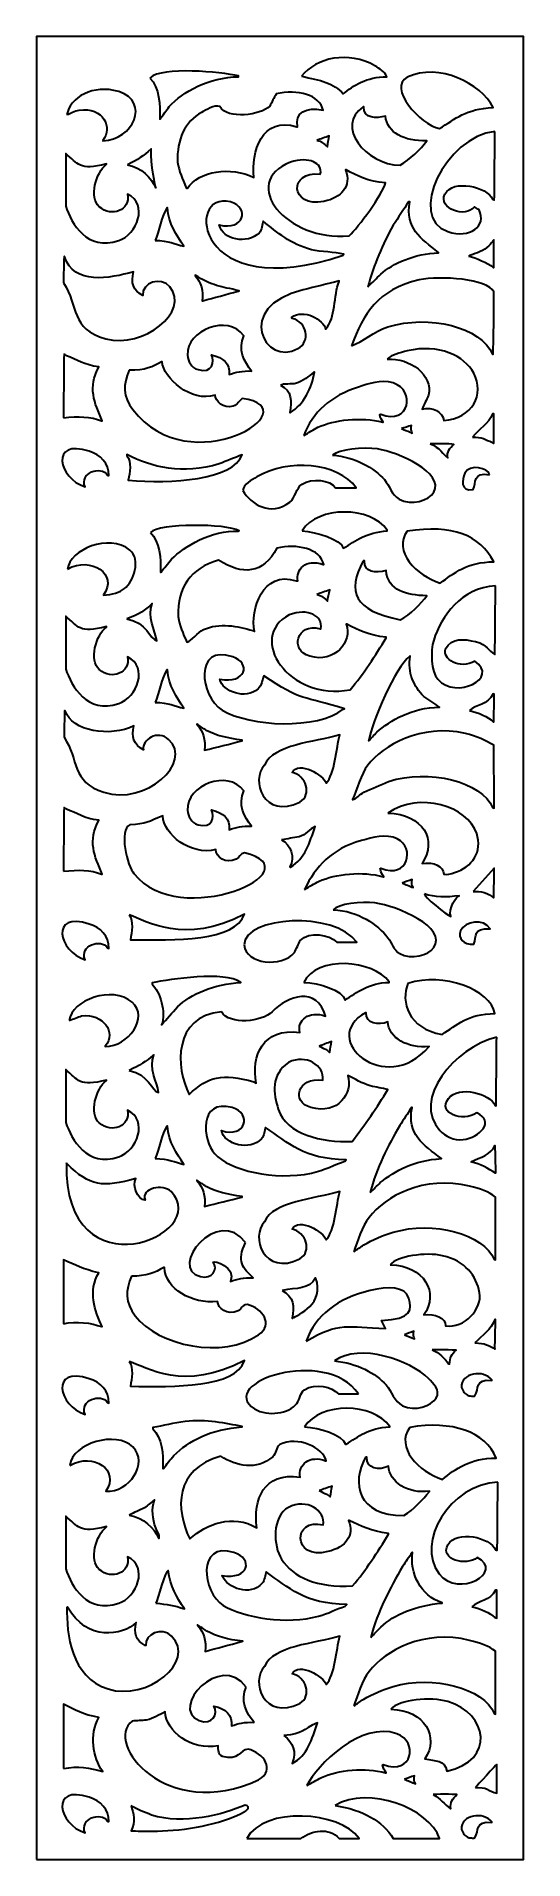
# Model space of a CAD drawing. Header units: centimetres. Extents: x 16.8 to 21.6, y -9 to 9.
import ezdxf

# ---------------------------------------------------------------- set-up
doc = ezdxf.new("R2010")
doc.units = ezdxf.units.CM
doc.header["$MEASUREMENT"] = 0
doc.layers.add('layer 1', color=7, linetype='Continuous')

msp = doc.modelspace()

# ---------------------------------------------------------------- linework, layer by layer
at = {"layer": 'layer 1', "color": 250, "lineweight": 30}
for points, knots in [([(16.78097, -9.00021), (16.78097, -9.00021), (16.78097, 9.00077), (16.78097, 9.00077), (16.78097, 9.00077), (16.78097, 9.00077), (21.58578, 9.00077), (21.58578, 9.00077), (21.58578, 9.00077), (21.58578, 9.00077), (21.58578, -9.00021), (21.58578, -9.00021), (21.58578, -9.00021), (21.58578, -9.00021), (16.78097, -9.00021), (16.78097, -9.00021)], [0, 0, 0, 0, 0.2, 0.2, 0.2, 0.2, 0.4, 0.4, 0.4, 0.4, 0.6, 0.6, 0.6, 0.6, 1, 1, 1, 1]), ([(19.39555, 8.60791), (19.53758, 8.79344), (19.86412, 8.86042), (20.1205, 8.71051), (20.1205, 8.71051), (20.16657, 8.68356), (20.21975, 8.65198), (20.23649, 8.60345), (20.23649, 8.60345), (20.03946, 8.60393), (19.90425, 8.51417), (19.80732, 8.43396), (19.80732, 8.43396), (19.71659, 8.54285), (19.58092, 8.56868), (19.39555, 8.60791)], [0, 0, 0, 0, 0.2, 0.2, 0.2, 0.2, 0.4, 0.4, 0.4, 0.4, 0.6, 0.6, 0.6, 0.6, 1, 1, 1, 1]), ([(17.89925, 8.59007), (18.02118, 8.70964), (18.59826, 8.64848), (18.775, 8.61237), (18.775, 8.61237), (18.775, 8.60941), (18.775, 8.60643), (18.775, 8.60345), (18.775, 8.60345), (18.48546, 8.59836), (18.2215, 8.455), (18.09064, 8.30906), (18.09064, 8.30906), (18.05971, 8.26744), (18.02878, 8.2258), (17.99785, 8.18417), (17.99785, 8.18417), (18.0045, 8.32351), (17.99253, 8.4995), (17.89925, 8.59007)], [0, 0, 0, 0, 0.16666667, 0.16666667, 0.16666667, 0.16666667, 0.33333333, 0.33333333, 0.33333333, 0.33333333, 0.5, 0.5, 0.5, 0.5, 0.66666667, 0.66666667, 0.66666667, 0.66666667, 1, 1, 1, 1]), ([(20.43947, 8.59899), (20.75149, 8.74579), (21.16507, 8.53596), (21.28622, 8.30014), (21.28622, 8.30014), (21.01461, 8.28458), (20.91281, 8.18919), (20.75845, 8.0905), (20.75845, 8.0905), (20.56577, 8.12946), (20.2381, 8.49759), (20.43947, 8.59899)], [0, 0, 0, 0, 0.25, 0.25, 0.25, 0.25, 0.5, 0.5, 0.5, 0.5, 1, 1, 1, 1]), ([(17.08151, 8.22878), (17.10905, 8.39658), (17.34195, 8.53451), (17.59188, 8.45626), (17.59188, 8.45626), (17.90764, 8.35737), (17.73457, 7.97625), (17.43528, 7.97006), (17.43528, 7.97006), (17.43528, 7.97156), (17.43528, 7.97304), (17.43528, 7.97453), (17.43528, 7.97453), (17.53959, 8.09902), (17.43901, 8.30845), (17.2033, 8.27338), (17.2033, 8.27338), (17.15075, 8.26555), (17.12153, 8.24387), (17.08151, 8.22878)], [0, 0, 0, 0, 0.16666667, 0.16666667, 0.16666667, 0.16666667, 0.33333333, 0.33333333, 0.33333333, 0.33333333, 0.5, 0.5, 0.5, 0.5, 0.66666667, 0.66666667, 0.66666667, 0.66666667, 1, 1, 1, 1]), ([(18.17184, 7.76043), (18.1652, 7.98351), (18.24435, 8.15901), (18.40962, 8.25108), (18.40962, 8.25108), (18.44947, 8.27327), (18.53762, 8.3277), (18.5894, 8.30906), (18.5894, 8.30906), (18.66666, 8.17849), (18.99296, 8.22094), (19.08237, 8.31352), (19.08237, 8.31352), (19.10364, 8.35366), (19.12491, 8.39381), (19.14617, 8.43396), (19.14617, 8.43396), (19.35851, 8.48215), (19.57216, 8.42418), (19.61013, 8.27338), (19.61013, 8.27338), (19.43652, 8.30954), (19.33096, 8.24975), (19.35495, 8.10835), (19.35495, 8.10835), (19.35302, 8.10835), (19.35109, 8.10835), (19.34916, 8.10835), (19.34916, 8.10835), (19.00781, 8.22101), (18.89386, 7.85649), (18.92579, 7.60878), (18.92579, 7.60878), (18.69919, 7.7215), (18.38148, 7.6732), (18.27043, 7.50173), (18.27043, 7.50173), (18.26657, 7.50321), (18.26269, 7.5047), (18.25883, 7.50619), (18.25883, 7.50619), (18.2172, 7.59643), (18.19073, 7.66596), (18.17184, 7.76043)], [0, 0, 0, 0, 0.08333333, 0.08333333, 0.08333333, 0.08333333, 0.16666667, 0.16666667, 0.16666667, 0.16666667, 0.25, 0.25, 0.25, 0.25, 0.33333333, 0.33333333, 0.33333333, 0.33333333, 0.41666667, 0.41666667, 0.41666667, 0.41666667, 0.5, 0.5, 0.5, 0.5, 0.58333333, 0.58333333, 0.58333333, 0.58333333, 0.66666667, 0.66666667, 0.66666667, 0.66666667, 0.75, 0.75, 0.75, 0.75, 0.83333333, 0.83333333, 0.83333333, 0.83333333, 1, 1, 1, 1]), ([(20.00451, 8.3046), (20.00644, 8.3046), (20.00838, 8.3046), (20.01031, 8.3046), (20.01031, 8.3046), (20.00565, 8.18767), (20.13381, 8.18792), (20.22489, 8.2154), (20.22489, 8.2154), (20.23652, 8.04922), (20.40919, 7.96512), (20.63086, 7.97006), (20.63086, 7.97006), (20.572, 7.88821), (20.46577, 7.78424), (20.36989, 7.72921), (20.36989, 7.72921), (20.02919, 7.73383), (19.72344, 8.12144), (20.00451, 8.3046)], [0, 0, 0, 0, 0.16666667, 0.16666667, 0.16666667, 0.16666667, 0.33333333, 0.33333333, 0.33333333, 0.33333333, 0.5, 0.5, 0.5, 0.5, 0.66666667, 0.66666667, 0.66666667, 0.66666667, 1, 1, 1, 1]), ([(19.54634, 7.97453), (19.58693, 7.9894), (19.62754, 8.00427), (19.66813, 8.01914), (19.66813, 8.01914), (19.66233, 7.98345), (19.65653, 7.94776), (19.65073, 7.91209), (19.65073, 7.91209), (19.61135, 7.94492), (19.59648, 7.96774), (19.54634, 7.97453)], [0, 0, 0, 0, 0.25, 0.25, 0.25, 0.25, 0.5, 0.5, 0.5, 0.5, 1, 1, 1, 1]), ([(21.30363, 8.06374), (21.30169, 7.83777), (21.29975, 7.61173), (21.29782, 7.38575), (21.29782, 7.38575), (21.29202, 7.38872), (21.28622, 7.39169), (21.28043, 7.39467), (21.28043, 7.39467), (21.23086, 7.51619), (20.88827, 7.5967), (20.81065, 7.44373), (20.81065, 7.44373), (20.73964, 7.30377), (21.01353, 7.19994), (21.10063, 7.31884), (21.10063, 7.31884), (21.1161, 7.30844), (21.13157, 7.29802), (21.14704, 7.28762), (21.14704, 7.28762), (21.22888, 7.13242), (21.05543, 6.99935), (20.83965, 7.07352), (20.83965, 7.07352), (20.42786, 7.21506), (20.81765, 8.01052), (21.30363, 8.06374)], [0, 0, 0, 0, 0.125, 0.125, 0.125, 0.125, 0.25, 0.25, 0.25, 0.25, 0.375, 0.375, 0.375, 0.375, 0.5, 0.5, 0.5, 0.5, 0.625, 0.625, 0.625, 0.625, 0.75, 0.75, 0.75, 0.75, 1, 1, 1, 1]), ([(17.0699, 7.32348), (17.0699, 7.41044), (17.0699, 7.49743), (17.0699, 7.58442), (17.0699, 7.58442), (17.0699, 7.6714), (17.0699, 7.75838), (17.0699, 7.84535), (17.0699, 7.84535), (17.1906, 7.74348), (17.20358, 7.67237), (17.47008, 7.74276), (17.47008, 7.74276), (17.47008, 7.74127), (17.47008, 7.73978), (17.47008, 7.7383), (17.47008, 7.7383), (17.36714, 7.65913), (17.29741, 7.40935), (17.40048, 7.31902), (17.40048, 7.31902), (17.5241, 7.21069), (17.71026, 7.28612), (17.67886, 7.44391), (17.67886, 7.44391), (17.89159, 7.34192), (17.76979, 7.04474), (17.59188, 6.98449), (17.59188, 6.98449), (17.27699, 6.87784), (17.12591, 7.1555), (17.0699, 7.32348)], [0, 0, 0, 0, 0.11111111, 0.11111111, 0.11111111, 0.11111111, 0.22222222, 0.22222222, 0.22222222, 0.22222222, 0.33333333, 0.33333333, 0.33333333, 0.33333333, 0.44444444, 0.44444444, 0.44444444, 0.44444444, 0.55555556, 0.55555556, 0.55555556, 0.55555556, 0.66666667, 0.66666667, 0.66666667, 0.66666667, 0.77777778, 0.77777778, 0.77777778, 0.77777778, 1, 1, 1, 1]), ([(17.67886, 7.73366), (17.77935, 7.78621), (17.83334, 7.81825), (17.91086, 7.88978), (17.91086, 7.88978), (17.90479, 7.73886), (17.95862, 7.50964), (17.95725, 7.50619), (17.95725, 7.50619), (17.91821, 7.60381), (17.8137, 7.7075), (17.67886, 7.73366)], [0, 0, 0, 0, 0.25, 0.25, 0.25, 0.25, 0.5, 0.5, 0.5, 0.5, 1, 1, 1, 1]), ([(19.28535, 7.76001), (19.46702, 7.8189), (19.6106, 7.75165), (19.58113, 7.63999), (19.58113, 7.63999), (19.26204, 7.68097), (19.28336, 7.30427), (19.61593, 7.37237), (19.61593, 7.37237), (19.78865, 7.40776), (19.89194, 7.51912), (19.83052, 7.6846), (19.83052, 7.6846), (19.83245, 7.6846), (19.83439, 7.6846), (19.83632, 7.6846), (19.83632, 7.6846), (19.94262, 7.62419), (20.0519, 7.56515), (20.22489, 7.55525), (20.22489, 7.55525), (20.19474, 7.44051), (19.95692, 7.11735), (19.86532, 7.03337), (19.86532, 7.03337), (19.24873, 6.97173), (18.77493, 7.55511), (19.28535, 7.76001)], [0, 0, 0, 0, 0.125, 0.125, 0.125, 0.125, 0.25, 0.25, 0.25, 0.25, 0.375, 0.375, 0.375, 0.375, 0.5, 0.5, 0.5, 0.5, 0.625, 0.625, 0.625, 0.625, 0.75, 0.75, 0.75, 0.75, 1, 1, 1, 1]), ([(18.6938, 7.36791), (18.89409, 7.30807), (18.8247, 7.07987), (18.58361, 7.14042), (18.58361, 7.14042), (18.61472, 6.99), (18.86076, 6.94631), (18.97799, 7.06014), (18.97799, 7.06014), (19.00892, 7.09017), (19.00374, 7.14522), (19.01859, 7.17611), (19.01859, 7.17611), (19.1579, 7.06406), (19.28299, 6.95278), (19.49414, 6.8951), (19.49414, 6.8951), (19.58797, 6.86947), (19.72311, 6.87642), (19.81312, 6.8505), (19.81312, 6.8505), (19.81119, 6.84753), (19.80926, 6.84455), (19.80732, 6.84158), (19.80732, 6.84158), (18.336, 6.34513), (18.24337, 7.47994), (18.6938, 7.36791)], [0, 0, 0, 0, 0.125, 0.125, 0.125, 0.125, 0.25, 0.25, 0.25, 0.25, 0.375, 0.375, 0.375, 0.375, 0.5, 0.5, 0.5, 0.5, 0.625, 0.625, 0.625, 0.625, 0.75, 0.75, 0.75, 0.75, 1, 1, 1, 1]), ([(17.95145, 6.98653), (17.98393, 7.06419), (18.02025, 7.23907), (18.06745, 7.30768), (18.06745, 7.30768), (18.06938, 7.30768), (18.07131, 7.30768), (18.07324, 7.30768), (18.07324, 7.30768), (18.08764, 7.14839), (18.16002, 7.03802), (18.23563, 6.92854), (18.23563, 6.92854), (18.14395, 6.95166), (18.08476, 6.98564), (17.95145, 6.98653)], [0, 0, 0, 0, 0.2, 0.2, 0.2, 0.2, 0.4, 0.4, 0.4, 0.4, 0.6, 0.6, 0.6, 0.6, 1, 1, 1, 1]), ([(20.05091, 6.52935), (20.10995, 6.74809), (20.19512, 6.94887), (20.30029, 7.13597), (20.30029, 7.13597), (20.35055, 7.21327), (20.40082, 7.29061), (20.45108, 7.36791), (20.45108, 7.36791), (20.45494, 7.36791), (20.45882, 7.36791), (20.46268, 7.36791), (20.46268, 7.36791), (20.419, 7.10314), (20.56868, 7.0105), (20.74686, 6.86834), (20.74686, 6.86834), (20.74686, 6.86685), (20.74686, 6.86537), (20.74686, 6.86388), (20.74686, 6.86388), (20.51468, 6.85704), (20.29036, 6.75902), (20.1785, 6.65423), (20.1785, 6.65423), (20.13596, 6.61261), (20.09343, 6.57097), (20.05091, 6.52935)], [0, 0, 0, 0, 0.125, 0.125, 0.125, 0.125, 0.25, 0.25, 0.25, 0.25, 0.375, 0.375, 0.375, 0.375, 0.5, 0.5, 0.5, 0.5, 0.625, 0.625, 0.625, 0.625, 0.75, 0.75, 0.75, 0.75, 1, 1, 1, 1]), ([(21.04264, 6.83266), (21.05861, 6.84166), (21.14756, 6.86467), (21.20366, 6.90141), (21.20366, 6.90141), (21.26339, 6.94053), (21.29004, 6.99323), (21.29202, 6.99323), (21.29202, 6.99323), (21.29202, 6.90254), (21.29202, 6.81183), (21.29202, 6.72114), (21.29202, 6.72114), (21.29009, 6.72114), (21.28816, 6.72114), (21.28622, 6.72114), (21.28622, 6.72114), (21.22953, 6.76474), (21.11748, 6.81593), (21.04264, 6.83266)], [0, 0, 0, 0, 0.16666667, 0.16666667, 0.16666667, 0.16666667, 0.33333333, 0.33333333, 0.33333333, 0.33333333, 0.5, 0.5, 0.5, 0.5, 0.66666667, 0.66666667, 0.66666667, 0.66666667, 1, 1, 1, 1]), ([(17.04671, 6.56949), (17.04865, 6.65571), (17.05058, 6.74197), (17.05251, 6.82819), (17.05251, 6.82819), (17.05445, 6.82819), (17.05638, 6.82819), (17.05831, 6.82819), (17.05831, 6.82819), (17.14746, 6.53983), (17.50292, 6.61204), (17.73687, 6.67655), (17.73687, 6.67655), (17.71277, 6.57299), (17.72921, 6.48787), (17.82966, 6.44459), (17.82966, 6.44459), (17.82054, 6.57132), (18.00618, 6.63507), (18.09644, 6.52935), (18.09644, 6.52935), (18.30278, 6.28766), (17.83293, 5.91163), (17.46429, 6.0164), (17.46429, 6.0164), (17.11375, 6.11602), (17.19897, 6.33407), (17.04671, 6.56949)], [0, 0, 0, 0, 0.125, 0.125, 0.125, 0.125, 0.25, 0.25, 0.25, 0.25, 0.375, 0.375, 0.375, 0.375, 0.5, 0.5, 0.5, 0.5, 0.625, 0.625, 0.625, 0.625, 0.75, 0.75, 0.75, 0.75, 1, 1, 1, 1]), ([(18.34583, 6.6364), (18.34583, 6.63937), (18.34583, 6.64234), (18.34583, 6.64532), (18.34583, 6.64532), (18.51371, 6.53487), (18.60018, 6.53364), (18.7808, 6.48921), (18.7808, 6.48921), (18.77693, 6.48771), (18.77306, 6.48623), (18.7692, 6.48474), (18.7692, 6.48474), (18.65321, 6.45352), (18.5372, 6.42229), (18.42122, 6.39107), (18.42122, 6.39107), (18.41928, 6.39107), (18.41735, 6.39107), (18.41542, 6.39107), (18.41542, 6.39107), (18.42712, 6.48978), (18.40588, 6.58006), (18.34583, 6.6364)], [0, 0, 0, 0, 0.14285714, 0.14285714, 0.14285714, 0.14285714, 0.28571429, 0.28571429, 0.28571429, 0.28571429, 0.42857143, 0.42857143, 0.42857143, 0.42857143, 0.57142857, 0.57142857, 0.57142857, 0.57142857, 0.71428571, 0.71428571, 0.71428571, 0.71428571, 1, 1, 1, 1]), ([(19.41295, 6.49812), (19.53087, 6.52786), (19.64881, 6.5576), (19.76672, 6.58733), (19.76672, 6.58733), (19.76672, 6.58584), (19.76672, 6.58436), (19.76672, 6.58288), (19.76672, 6.58288), (19.70839, 6.44004), (19.73738, 6.22295), (19.63333, 6.11007), (19.63333, 6.11007), (19.61386, 6.20221), (19.41505, 6.31902), (19.29696, 6.22603), (19.29696, 6.22603), (19.29889, 6.22306), (19.30082, 6.22008), (19.30275, 6.21712), (19.30275, 6.21712), (19.45045, 6.1825), (19.48887, 5.99192), (19.36075, 5.91826), (19.36075, 5.91826), (19.03845, 5.73297), (18.7137, 6.33199), (19.41295, 6.49812)], [0, 0, 0, 0, 0.125, 0.125, 0.125, 0.125, 0.25, 0.25, 0.25, 0.25, 0.375, 0.375, 0.375, 0.375, 0.5, 0.5, 0.5, 0.5, 0.625, 0.625, 0.625, 0.625, 0.75, 0.75, 0.75, 0.75, 1, 1, 1, 1]), ([(19.88852, 5.94503), (20.00835, 6.2632), (20.14465, 6.50237), (20.55547, 6.59626), (20.55547, 6.59626), (20.76436, 6.64398), (21.23567, 6.60476), (21.29202, 6.48028), (21.29202, 6.48028), (21.29202, 6.36432), (21.29202, 6.24832), (21.29202, 6.13236), (21.29202, 6.13236), (21.29009, 6.04317), (21.28816, 5.95394), (21.28622, 5.86474), (21.28622, 5.86474), (21.28428, 5.86474), (21.28235, 5.86474), (21.28043, 5.86474), (21.28043, 5.86474), (21.16916, 6.12898), (20.65243, 6.26021), (20.2481, 6.13236), (20.2481, 6.13236), (20.10302, 6.08649), (20.00902, 5.99082), (19.88852, 5.94503)], [0, 0, 0, 0, 0.125, 0.125, 0.125, 0.125, 0.25, 0.25, 0.25, 0.25, 0.375, 0.375, 0.375, 0.375, 0.5, 0.5, 0.5, 0.5, 0.625, 0.625, 0.625, 0.625, 0.75, 0.75, 0.75, 0.75, 1, 1, 1, 1]), ([(18.27043, 5.85347), (18.26156, 6.10096), (18.66812, 6.26419), (18.82719, 6.04527), (18.82719, 6.04527), (18.7656, 5.91571), (18.83083, 5.78475), (18.90259, 5.69736), (18.90259, 5.69736), (18.81153, 5.70069), (18.74689, 5.68689), (18.6822, 5.66167), (18.6822, 5.66167), (18.6874, 5.77803), (18.62704, 5.82435), (18.50821, 5.85794), (18.50821, 5.85794), (18.54086, 5.78937), (18.5177, 5.66881), (18.37482, 5.71074), (18.37482, 5.71074), (18.30313, 5.73178), (18.27924, 5.79432), (18.27043, 5.85347)], [0, 0, 0, 0, 0.14285714, 0.14285714, 0.14285714, 0.14285714, 0.28571429, 0.28571429, 0.28571429, 0.28571429, 0.42857143, 0.42857143, 0.42857143, 0.42857143, 0.57142857, 0.57142857, 0.57142857, 0.57142857, 0.71428571, 0.71428571, 0.71428571, 0.71428571, 1, 1, 1, 1]), ([(20.24229, 5.81567), (20.28585, 5.85793), (20.36452, 5.87778), (20.43947, 5.89596), (20.43947, 5.89596), (20.74774, 5.97072), (21.00688, 5.84345), (21.09484, 5.6774), (21.09484, 5.6774), (21.20762, 5.46449), (21.07888, 5.22851), (20.79906, 5.20905), (20.79906, 5.20905), (20.79057, 5.29422), (20.68839, 5.34836), (20.58447, 5.32057), (20.58447, 5.32057), (20.60573, 5.36665), (20.627, 5.41276), (20.64826, 5.45884), (20.64826, 5.45884), (20.69886, 5.66178), (20.45803, 5.82861), (20.24229, 5.81567)], [0, 0, 0, 0, 0.14285714, 0.14285714, 0.14285714, 0.14285714, 0.28571429, 0.28571429, 0.28571429, 0.28571429, 0.42857143, 0.42857143, 0.42857143, 0.42857143, 0.57142857, 0.57142857, 0.57142857, 0.57142857, 0.71428571, 0.71428571, 0.71428571, 0.71428571, 1, 1, 1, 1]), ([(17.04671, 5.23582), (17.04865, 5.44544), (17.05058, 5.65513), (17.05251, 5.86474), (17.05251, 5.86474), (17.06024, 5.8588), (17.06797, 5.85284), (17.07571, 5.8469), (17.07571, 5.8469), (17.17976, 5.81162), (17.25137, 5.75263), (17.39469, 5.73985), (17.39469, 5.73985), (17.39469, 5.73836), (17.39469, 5.73688), (17.39469, 5.73538), (17.39469, 5.73538), (17.28594, 5.53596), (17.35103, 5.38489), (17.42948, 5.20459), (17.42948, 5.20459), (17.42755, 5.20459), (17.42562, 5.20459), (17.42369, 5.20459), (17.42369, 5.20459), (17.31467, 5.25145), (17.19348, 5.24981), (17.04671, 5.23582)], [0, 0, 0, 0, 0.125, 0.125, 0.125, 0.125, 0.25, 0.25, 0.25, 0.25, 0.375, 0.375, 0.375, 0.375, 0.5, 0.5, 0.5, 0.5, 0.625, 0.625, 0.625, 0.625, 0.75, 0.75, 0.75, 0.75, 1, 1, 1, 1]), ([(17.69627, 5.70416), (17.85142, 5.70105), (17.92919, 5.74122), (18.01525, 5.78891), (18.01525, 5.78891), (18.01718, 5.78891), (18.01911, 5.78891), (18.02104, 5.78891), (18.02104, 5.78891), (18.02795, 5.62756), (18.31015, 5.38239), (18.54301, 5.45884), (18.54301, 5.45884), (18.54759, 5.39648), (18.62257, 5.32111), (18.7228, 5.35178), (18.7228, 5.35178), (18.76575, 5.36494), (18.78199, 5.40221), (18.8098, 5.42762), (18.8098, 5.42762), (19.50656, 5.32927), (18.29558, 4.58094), (17.73106, 5.31611), (17.73106, 5.31611), (17.62957, 5.44829), (17.63427, 5.56575), (17.69627, 5.70416)], [0, 0, 0, 0, 0.125, 0.125, 0.125, 0.125, 0.25, 0.25, 0.25, 0.25, 0.375, 0.375, 0.375, 0.375, 0.5, 0.5, 0.5, 0.5, 0.625, 0.625, 0.625, 0.625, 0.75, 0.75, 0.75, 0.75, 1, 1, 1, 1]), ([(19.18677, 5.55697), (19.21516, 5.57541), (19.30142, 5.56442), (19.33755, 5.5748), (19.33755, 5.5748), (19.42142, 5.59893), (19.45949, 5.64379), (19.51734, 5.68632), (19.51734, 5.68632), (19.51928, 5.68632), (19.52121, 5.68632), (19.52314, 5.68632), (19.52314, 5.68632), (19.5001, 5.5293), (19.41715, 5.36491), (19.28535, 5.28934), (19.28535, 5.28934), (19.28342, 5.28934), (19.28149, 5.28934), (19.27956, 5.28934), (19.27956, 5.28934), (19.30441, 5.39439), (19.30057, 5.50731), (19.18677, 5.55697)], [0, 0, 0, 0, 0.14285714, 0.14285714, 0.14285714, 0.14285714, 0.28571429, 0.28571429, 0.28571429, 0.28571429, 0.42857143, 0.42857143, 0.42857143, 0.42857143, 0.57142857, 0.57142857, 0.57142857, 0.57142857, 0.71428571, 0.71428571, 0.71428571, 0.71428571, 1, 1, 1, 1]), ([(19.41875, 5.06186), (19.50059, 5.28739), (19.68848, 5.45575), (19.95811, 5.53913), (19.95811, 5.53913), (20.04843, 5.56706), (20.17941, 5.61906), (20.30029, 5.57927), (20.30029, 5.57927), (20.52626, 5.5049), (20.46206, 5.15938), (20.1785, 5.27149), (20.1785, 5.27149), (20.17463, 5.27001), (20.17077, 5.26853), (20.1669, 5.26705), (20.1669, 5.26705), (20.17104, 5.2323), (20.18744, 5.21607), (20.20169, 5.19121), (20.20169, 5.19121), (20.19976, 5.19121), (20.19783, 5.19121), (20.1959, 5.19121), (20.1959, 5.19121), (19.98462, 5.24933), (19.71391, 5.21358), (19.55794, 5.14215), (19.55794, 5.14215), (19.51155, 5.11538), (19.46514, 5.08861), (19.41875, 5.06186)], [0, 0, 0, 0, 0.11111111, 0.11111111, 0.11111111, 0.11111111, 0.22222222, 0.22222222, 0.22222222, 0.22222222, 0.33333333, 0.33333333, 0.33333333, 0.33333333, 0.44444444, 0.44444444, 0.44444444, 0.44444444, 0.55555556, 0.55555556, 0.55555556, 0.55555556, 0.66666667, 0.66666667, 0.66666667, 0.66666667, 0.77777778, 0.77777778, 0.77777778, 0.77777778, 1, 1, 1, 1]), ([(21.08323, 5.04402), (21.14447, 5.12395), (21.24296, 5.17279), (21.28043, 5.27596), (21.28043, 5.27596), (21.28428, 5.27596), (21.28816, 5.27596), (21.29202, 5.27596), (21.29202, 5.27596), (21.29202, 5.17932), (21.29202, 5.08266), (21.29202, 4.98603), (21.29202, 4.98603), (21.29009, 4.98603), (21.28816, 4.98603), (21.28622, 4.98603), (21.28622, 4.98603), (21.28235, 4.98901), (21.27849, 4.99199), (21.27462, 4.99495), (21.27462, 4.99495), (21.21213, 5.01824), (21.17426, 5.04757), (21.08323, 5.04402)], [0, 0, 0, 0, 0.14285714, 0.14285714, 0.14285714, 0.14285714, 0.28571429, 0.28571429, 0.28571429, 0.28571429, 0.42857143, 0.42857143, 0.42857143, 0.42857143, 0.57142857, 0.57142857, 0.57142857, 0.57142857, 0.71428571, 0.71428571, 0.71428571, 0.71428571, 1, 1, 1, 1]), ([(20.38148, 5.12876), (20.41434, 5.13917), (20.44722, 5.14958), (20.48007, 5.15999), (20.48007, 5.15999), (20.47481, 5.13189), (20.47795, 5.11011), (20.48588, 5.08416), (20.48588, 5.08416), (20.48007, 5.08713), (20.47427, 5.09011), (20.46848, 5.09309), (20.46848, 5.09309), (20.43948, 5.10497), (20.41048, 5.11688), (20.38148, 5.12876)], [0, 0, 0, 0, 0.2, 0.2, 0.2, 0.2, 0.4, 0.4, 0.4, 0.4, 0.6, 0.6, 0.6, 0.6, 1, 1, 1, 1]), ([(17.3019, 4.90574), (17.41015, 4.87088), (17.49853, 4.78753), (17.49328, 4.66488), (17.49328, 4.66488), (17.48942, 4.66636), (17.48555, 4.66785), (17.48168, 4.66934), (17.48168, 4.66934), (17.41865, 4.76987), (17.19901, 4.69044), (17.2613, 4.55337), (17.2613, 4.55337), (16.99547, 4.63747), (16.90812, 5.03256), (17.3019, 4.90574)], [0, 0, 0, 0, 0.2, 0.2, 0.2, 0.2, 0.4, 0.4, 0.4, 0.4, 0.6, 0.6, 0.6, 0.6, 1, 1, 1, 1]), ([(17.67307, 4.86114), (17.67307, 4.8656), (17.67307, 4.87006), (17.67307, 4.87452), (17.67307, 4.87452), (17.91367, 4.74351), (18.22561, 4.67277), (18.58361, 4.78085), (18.58361, 4.78085), (18.659, 4.81058), (18.7344, 4.84033), (18.8098, 4.87006), (18.8098, 4.87006), (18.72448, 4.62653), (18.10733, 4.57683), (17.68467, 4.62028), (17.68467, 4.62028), (17.70309, 4.69352), (17.72222, 4.79936), (17.67307, 4.86114)], [0, 0, 0, 0, 0.16666667, 0.16666667, 0.16666667, 0.16666667, 0.33333333, 0.33333333, 0.33333333, 0.33333333, 0.5, 0.5, 0.5, 0.5, 0.66666667, 0.66666667, 0.66666667, 0.66666667, 1, 1, 1, 1]), ([(19.70293, 4.8656), (19.75991, 4.92542), (20.00672, 4.94907), (20.1437, 4.92805), (20.1437, 4.92805), (20.34575, 4.89704), (20.81193, 4.69168), (20.70046, 4.49984), (20.70046, 4.49984), (20.65262, 4.41751), (20.47959, 4.36608), (20.35828, 4.43293), (20.35828, 4.43293), (20.28419, 4.47377), (20.26444, 4.56612), (20.2133, 4.62474), (20.2133, 4.62474), (20.11467, 4.73776), (19.92498, 4.85097), (19.70293, 4.8656)], [0, 0, 0, 0, 0.16666667, 0.16666667, 0.16666667, 0.16666667, 0.33333333, 0.33333333, 0.33333333, 0.33333333, 0.5, 0.5, 0.5, 0.5, 0.66666667, 0.66666667, 0.66666667, 0.66666667, 1, 1, 1, 1]), ([(20.66566, 4.97711), (20.67393, 4.98131), (20.8694, 4.98153), (20.89765, 4.97265), (20.89765, 4.97265), (20.86498, 4.94219), (20.82211, 4.89309), (20.83965, 4.83884), (20.83965, 4.83884), (20.79746, 4.86837), (20.75626, 4.94724), (20.66566, 4.97711)], [0, 0, 0, 0, 0.25, 0.25, 0.25, 0.25, 0.5, 0.5, 0.5, 0.5, 1, 1, 1, 1]), ([(18.81559, 4.51769), (18.82554, 4.57881), (18.90275, 4.62046), (18.95478, 4.6515), (18.95478, 4.6515), (19.26245, 4.83505), (19.75417, 4.79585), (19.93491, 4.54445), (19.93491, 4.54445), (19.86726, 4.54445), (19.79958, 4.54445), (19.73192, 4.54445), (19.73192, 4.54445), (19.68013, 4.62565), (19.49649, 4.64191), (19.40135, 4.58013), (19.40135, 4.58013), (19.3393, 4.53984), (19.33771, 4.44579), (19.27956, 4.40171), (19.27956, 4.40171), (19.08964, 4.25778), (18.8957, 4.38215), (18.81559, 4.51769)], [0, 0, 0, 0, 0.14285714, 0.14285714, 0.14285714, 0.14285714, 0.28571429, 0.28571429, 0.28571429, 0.28571429, 0.42857143, 0.42857143, 0.42857143, 0.42857143, 0.57142857, 0.57142857, 0.57142857, 0.57142857, 0.71428571, 0.71428571, 0.71428571, 0.71428571, 1, 1, 1, 1]), ([(21.25143, 4.6738), (21.08365, 4.70128), (21.12016, 4.59428), (21.08903, 4.5266), (21.08903, 4.5266), (20.96051, 4.50686), (20.97752, 4.62423), (21.00615, 4.68741), (21.00615, 4.68741), (21.05137, 4.78717), (21.24251, 4.73847), (21.25143, 4.6738)], [0, 0, 0, 0, 0.25, 0.25, 0.25, 0.25, 0.5, 0.5, 0.5, 0.5, 1, 1, 1, 1]), ([(19.40135, 4.12071), (19.55891, 4.36755), (20.07707, 4.36412), (20.24229, 4.12517), (20.24229, 4.12517), (20.24229, 4.12368), (20.24229, 4.12219), (20.24229, 4.12071), (20.24229, 4.12071), (20.02767, 4.10122), (19.93762, 4.02501), (19.80732, 3.94675), (19.80732, 3.94675), (19.78484, 4.03703), (19.53965, 4.10719), (19.40135, 4.12071)], [0, 0, 0, 0, 0.2, 0.2, 0.2, 0.2, 0.4, 0.4, 0.4, 0.4, 0.6, 0.6, 0.6, 0.6, 1, 1, 1, 1]), ([(17.90505, 4.10286), (17.98789, 4.19869), (18.65512, 4.18972), (18.7808, 4.12071), (18.7808, 4.12071), (18.77886, 4.11922), (18.77693, 4.11773), (18.775, 4.11624), (18.775, 4.11624), (18.50517, 4.12767), (18.23704, 3.9655), (18.11384, 3.8397), (18.11384, 3.8397), (18.07904, 3.79658), (18.04424, 3.75346), (18.00944, 3.71035), (18.00944, 3.71035), (18.00751, 3.71035), (18.00558, 3.71035), (18.00365, 3.71035), (18.00365, 3.71035), (18.01267, 3.84244), (17.99438, 4.0171), (17.90505, 4.10286)], [0, 0, 0, 0, 0.14285714, 0.14285714, 0.14285714, 0.14285714, 0.28571429, 0.28571429, 0.28571429, 0.28571429, 0.42857143, 0.42857143, 0.42857143, 0.42857143, 0.57142857, 0.57142857, 0.57142857, 0.57142857, 0.71428571, 0.71428571, 0.71428571, 0.71428571, 1, 1, 1, 1]), ([(20.43947, 4.11624), (20.88729, 4.18318), (21.15385, 4.08013), (21.29202, 3.81293), (21.29202, 3.81293), (21.03026, 3.81427), (20.89895, 3.70075), (20.76426, 3.60329), (20.76426, 3.60329), (20.53032, 3.67405), (20.29316, 3.92222), (20.43947, 4.11624)], [0, 0, 0, 0, 0.25, 0.25, 0.25, 0.25, 0.5, 0.5, 0.5, 0.5, 1, 1, 1, 1]), ([(17.08731, 3.74157), (17.10906, 3.93349), (17.49409, 4.09659), (17.70207, 3.9289), (17.70207, 3.9289), (17.81547, 3.83748), (17.73871, 3.61788), (17.64987, 3.54977), (17.64987, 3.54977), (17.60138, 3.51259), (17.52707, 3.49073), (17.44108, 3.48286), (17.44108, 3.48286), (17.44108, 3.48435), (17.44108, 3.48583), (17.44108, 3.48732), (17.44108, 3.48732), (17.59242, 3.68903), (17.31743, 3.87312), (17.08731, 3.74157)], [0, 0, 0, 0, 0.16666667, 0.16666667, 0.16666667, 0.16666667, 0.33333333, 0.33333333, 0.33333333, 0.33333333, 0.5, 0.5, 0.5, 0.5, 0.66666667, 0.66666667, 0.66666667, 0.66666667, 1, 1, 1, 1]), ([(18.17763, 3.27322), (18.16999, 3.56606), (18.29628, 3.74551), (18.5778, 3.83078), (18.5778, 3.83078), (18.81401, 3.67849), (19.01703, 3.69199), (19.15197, 3.94675), (19.15197, 3.94675), (19.34702, 3.99518), (19.5813, 3.94591), (19.61593, 3.78617), (19.61593, 3.78617), (19.614, 3.78617), (19.61207, 3.78617), (19.61013, 3.78617), (19.61013, 3.78617), (19.43466, 3.85231), (19.33599, 3.73168), (19.36075, 3.6256), (19.36075, 3.6256), (19.35495, 3.6256), (19.34915, 3.6256), (19.34335, 3.6256), (19.34335, 3.6256), (19.01121, 3.73386), (18.88827, 3.3395), (18.93159, 3.12602), (18.93159, 3.12602), (18.92579, 3.129), (18.91998, 3.13197), (18.91419, 3.13495), (18.91419, 3.13495), (18.76383, 3.17755), (18.5883, 3.21642), (18.42702, 3.14387), (18.42702, 3.14387), (18.37076, 3.11856), (18.3107, 3.02833), (18.26463, 3.01898), (18.26463, 3.01898), (18.223, 3.10922), (18.19653, 3.17875), (18.17763, 3.27322)], [0, 0, 0, 0, 0.08333333, 0.08333333, 0.08333333, 0.08333333, 0.16666667, 0.16666667, 0.16666667, 0.16666667, 0.25, 0.25, 0.25, 0.25, 0.33333333, 0.33333333, 0.33333333, 0.33333333, 0.41666667, 0.41666667, 0.41666667, 0.41666667, 0.5, 0.5, 0.5, 0.5, 0.58333333, 0.58333333, 0.58333333, 0.58333333, 0.66666667, 0.66666667, 0.66666667, 0.66666667, 0.75, 0.75, 0.75, 0.75, 0.83333333, 0.83333333, 0.83333333, 0.83333333, 1, 1, 1, 1]), ([(20.00451, 3.82186), (20.00838, 3.82186), (20.01224, 3.82186), (20.0161, 3.82186), (20.0161, 3.82186), (20.01184, 3.70883), (20.12854, 3.69801), (20.23069, 3.72819), (20.23069, 3.72819), (20.24643, 3.5265), (20.43153, 3.48302), (20.63086, 3.4784), (20.63086, 3.4784), (20.57639, 3.40237), (20.46643, 3.28568), (20.36989, 3.242), (20.36989, 3.242), (19.9138, 3.33021), (19.8412, 3.51978), (20.00451, 3.82186)], [0, 0, 0, 0, 0.16666667, 0.16666667, 0.16666667, 0.16666667, 0.33333333, 0.33333333, 0.33333333, 0.33333333, 0.5, 0.5, 0.5, 0.5, 0.66666667, 0.66666667, 0.66666667, 0.66666667, 1, 1, 1, 1]), ([(19.54634, 3.49179), (19.58887, 3.50665), (19.6314, 3.52152), (19.67393, 3.53639), (19.67393, 3.53639), (19.6662, 3.49922), (19.65846, 3.46204), (19.65073, 3.42488), (19.65073, 3.42488), (19.63347, 3.45315), (19.58463, 3.48002), (19.54634, 3.49179)], [0, 0, 0, 0, 0.25, 0.25, 0.25, 0.25, 0.5, 0.5, 0.5, 0.5, 1, 1, 1, 1]), ([(21.30942, 3.57653), (21.30749, 3.35056), (21.30556, 3.12452), (21.30363, 2.89854), (21.30363, 2.89854), (21.22792, 2.93737), (21.23775, 2.99266), (21.11212, 3.02512), (21.11212, 3.02512), (21.00041, 3.05398), (20.87725, 3.06422), (20.81646, 2.95326), (20.81646, 2.95326), (20.77863, 2.85358), (20.95569, 2.74662), (21.10644, 2.83164), (21.10644, 2.83164), (21.35347, 2.66531), (20.92156, 2.44919), (20.74106, 2.65321), (20.74106, 2.65321), (20.67174, 2.73156), (20.66566, 2.92906), (20.70046, 3.04128), (20.70046, 3.04128), (20.77151, 3.27034), (20.96949, 3.55827), (21.30942, 3.57653)], [0, 0, 0, 0, 0.125, 0.125, 0.125, 0.125, 0.25, 0.25, 0.25, 0.25, 0.375, 0.375, 0.375, 0.375, 0.5, 0.5, 0.5, 0.5, 0.625, 0.625, 0.625, 0.625, 0.75, 0.75, 0.75, 0.75, 1, 1, 1, 1]), ([(17.0699, 2.75413), (17.0699, 2.8411), (17.0699, 2.92809), (17.0699, 3.01507), (17.0699, 3.01507), (17.0699, 3.10206), (17.0699, 3.18905), (17.0699, 3.27601), (17.0699, 3.27601), (17.1906, 3.17413), (17.20358, 3.10303), (17.47008, 3.17342), (17.47008, 3.17342), (17.47008, 3.17193), (17.47008, 3.17045), (17.47008, 3.16896), (17.47008, 3.16896), (17.36714, 3.08979), (17.29741, 2.84001), (17.40048, 2.74968), (17.40048, 2.74968), (17.5241, 2.64134), (17.71026, 2.71679), (17.67886, 2.87457), (17.67886, 2.87457), (17.89159, 2.77257), (17.76979, 2.4754), (17.59188, 2.41514), (17.59188, 2.41514), (17.27699, 2.3085), (17.12591, 2.58616), (17.0699, 2.75413)], [0, 0, 0, 0, 0.11111111, 0.11111111, 0.11111111, 0.11111111, 0.22222222, 0.22222222, 0.22222222, 0.22222222, 0.33333333, 0.33333333, 0.33333333, 0.33333333, 0.44444444, 0.44444444, 0.44444444, 0.44444444, 0.55555556, 0.55555556, 0.55555556, 0.55555556, 0.66666667, 0.66666667, 0.66666667, 0.66666667, 0.77777778, 0.77777778, 0.77777778, 0.77777778, 1, 1, 1, 1]), ([(17.67307, 3.25092), (17.79366, 3.29737), (17.85173, 3.32945), (17.92245, 3.40257), (17.92245, 3.40257), (17.87059, 3.26865), (17.94949, 3.1442), (17.96884, 3.03236), (17.96884, 3.03236), (17.89786, 3.05061), (17.8703, 3.21351), (17.67307, 3.25092)], [0, 0, 0, 0, 0.25, 0.25, 0.25, 0.25, 0.5, 0.5, 0.5, 0.5, 1, 1, 1, 1]), ([(19.27376, 3.28945), (19.45946, 3.35858), (19.60698, 3.28338), (19.58694, 3.15279), (19.58694, 3.15279), (19.58501, 3.15279), (19.58307, 3.15279), (19.58113, 3.15279), (19.58113, 3.15279), (19.34217, 3.21279), (19.28081, 2.93769), (19.47674, 2.8807), (19.47674, 2.8807), (19.72344, 2.80895), (19.89992, 3.02866), (19.83632, 3.19739), (19.83632, 3.19739), (19.83826, 3.19739), (19.84019, 3.19739), (19.84212, 3.19739), (19.84212, 3.19739), (19.95643, 3.13723), (20.0569, 3.08717), (20.23069, 3.06804), (20.23069, 3.06804), (20.23069, 3.06656), (20.23069, 3.06507), (20.23069, 3.06358), (20.23069, 3.06358), (20.12406, 2.88353), (20.00944, 2.71089), (19.87692, 2.55063), (19.87692, 2.55063), (19.26699, 2.43509), (18.85059, 3.06709), (19.27376, 3.28945)], [0, 0, 0, 0, 0.1, 0.1, 0.1, 0.1, 0.2, 0.2, 0.2, 0.2, 0.3, 0.3, 0.3, 0.3, 0.4, 0.4, 0.4, 0.4, 0.5, 0.5, 0.5, 0.5, 0.6, 0.6, 0.6, 0.6, 0.7, 0.7, 0.7, 0.7, 0.8, 0.8, 0.8, 0.8, 1, 1, 1, 1]), ([(18.717, 2.87624), (18.90127, 2.81387), (18.84743, 2.60667), (18.5894, 2.65321), (18.5894, 2.65321), (18.61742, 2.53036), (18.84557, 2.44808), (18.96639, 2.55955), (18.96639, 2.55955), (19.00542, 2.59557), (19.00674, 2.64624), (19.02438, 2.6889), (19.02438, 2.6889), (19.38932, 2.43615), (19.41679, 2.48787), (19.81891, 2.36329), (19.81891, 2.36329), (19.81505, 2.36181), (19.81119, 2.36032), (19.80732, 2.35883), (19.80732, 2.35883), (19.5545, 2.15374), (18.88642, 2.18356), (18.61261, 2.34991), (18.61261, 2.34991), (18.39111, 2.48448), (18.33501, 3.00554), (18.717, 2.87624)], [0, 0, 0, 0, 0.125, 0.125, 0.125, 0.125, 0.25, 0.25, 0.25, 0.25, 0.375, 0.375, 0.375, 0.375, 0.5, 0.5, 0.5, 0.5, 0.625, 0.625, 0.625, 0.625, 0.75, 0.75, 0.75, 0.75, 1, 1, 1, 1]), ([(20.0567, 2.04214), (20.09226, 2.24161), (20.32353, 2.77405), (20.46268, 2.8807), (20.46268, 2.8807), (20.46461, 2.8807), (20.46654, 2.8807), (20.46848, 2.8807), (20.46848, 2.8807), (20.43925, 2.72278), (20.50343, 2.58107), (20.60187, 2.48372), (20.60187, 2.48372), (20.65406, 2.44804), (20.70626, 2.41235), (20.75845, 2.37667), (20.75845, 2.37667), (20.48343, 2.37566), (20.27091, 2.2477), (20.1379, 2.13134), (20.1379, 2.13134), (20.11083, 2.10161), (20.08376, 2.07188), (20.0567, 2.04214)], [0, 0, 0, 0, 0.14285714, 0.14285714, 0.14285714, 0.14285714, 0.28571429, 0.28571429, 0.28571429, 0.28571429, 0.42857143, 0.42857143, 0.42857143, 0.42857143, 0.57142857, 0.57142857, 0.57142857, 0.57142857, 0.71428571, 0.71428571, 0.71428571, 0.71428571, 1, 1, 1, 1]), ([(17.95145, 2.42545), (17.98393, 2.50312), (18.02025, 2.67799), (18.06745, 2.74661), (18.06745, 2.74661), (18.06938, 2.74661), (18.07131, 2.74661), (18.07324, 2.74661), (18.07324, 2.74661), (18.08764, 2.58732), (18.16002, 2.47695), (18.23563, 2.36747), (18.23563, 2.36747), (18.14395, 2.39059), (18.08476, 2.42457), (17.95145, 2.42545)], [0, 0, 0, 0, 0.2, 0.2, 0.2, 0.2, 0.4, 0.4, 0.4, 0.4, 0.6, 0.6, 0.6, 0.6, 1, 1, 1, 1]), ([(17.05251, 2.08228), (17.05445, 2.1685), (17.05638, 2.25476), (17.05831, 2.34098), (17.05831, 2.34098), (17.06024, 2.34098), (17.06218, 2.34098), (17.06411, 2.34098), (17.06411, 2.34098), (17.13013, 2.13663), (17.50727, 2.07977), (17.74266, 2.19379), (17.74266, 2.19379), (17.71757, 2.08495), (17.73759, 2.0067), (17.83546, 1.95738), (17.83546, 1.95738), (17.8178, 2.05408), (17.97761, 2.15982), (18.08484, 2.05998), (18.08484, 2.05998), (18.33056, 1.83119), (17.85831, 1.40563), (17.44689, 1.53811), (17.44689, 1.53811), (17.1181, 1.64397), (17.20318, 1.85621), (17.05251, 2.08228)], [0, 0, 0, 0, 0.125, 0.125, 0.125, 0.125, 0.25, 0.25, 0.25, 0.25, 0.375, 0.375, 0.375, 0.375, 0.5, 0.5, 0.5, 0.5, 0.625, 0.625, 0.625, 0.625, 0.75, 0.75, 0.75, 0.75, 1, 1, 1, 1]), ([(21.05424, 2.34545), (21.11224, 2.40806), (21.23876, 2.39811), (21.28622, 2.51048), (21.28622, 2.51048), (21.29009, 2.509), (21.29396, 2.50751), (21.29782, 2.50603), (21.29782, 2.50603), (21.29589, 2.41533), (21.29396, 2.32463), (21.29202, 2.23394), (21.29202, 2.23394), (21.29009, 2.23394), (21.28816, 2.23394), (21.28622, 2.23394), (21.28622, 2.23394), (21.23632, 2.28392), (21.13983, 2.32437), (21.05424, 2.34545)], [0, 0, 0, 0, 0.16666667, 0.16666667, 0.16666667, 0.16666667, 0.33333333, 0.33333333, 0.33333333, 0.33333333, 0.5, 0.5, 0.5, 0.5, 0.66666667, 0.66666667, 0.66666667, 0.66666667, 1, 1, 1, 1]), ([(18.36323, 2.20243), (18.36323, 2.20541), (18.36323, 2.20838), (18.36323, 2.21135), (18.36323, 2.21135), (18.39415, 2.19054), (18.42509, 2.16972), (18.45601, 2.14891), (18.45601, 2.14891), (18.55546, 2.09532), (18.66612, 2.07239), (18.8098, 2.05078), (18.8098, 2.05078), (18.8098, 2.04929), (18.8098, 2.0478), (18.8098, 2.04632), (18.8098, 2.04632), (18.68608, 2.01509), (18.56233, 1.98387), (18.43862, 1.95264), (18.43862, 1.95264), (18.4506, 2.05389), (18.42561, 2.14532), (18.36323, 2.20243)], [0, 0, 0, 0, 0.14285714, 0.14285714, 0.14285714, 0.14285714, 0.28571429, 0.28571429, 0.28571429, 0.28571429, 0.42857143, 0.42857143, 0.42857143, 0.42857143, 0.57142857, 0.57142857, 0.57142857, 0.57142857, 0.71428571, 0.71428571, 0.71428571, 0.71428571, 1, 1, 1, 1]), ([(19.89431, 1.46228), (19.94853, 1.56904), (19.97705, 1.70975), (20.05091, 1.80574), (20.05091, 1.80574), (20.1977, 1.99651), (20.57568, 2.2211), (21.01364, 2.11796), (21.01364, 2.11796), (21.12364, 2.09206), (21.20979, 2.0483), (21.29202, 2.00199), (21.29202, 2.00199), (21.29396, 1.79534), (21.29589, 1.58864), (21.29782, 1.38199), (21.29782, 1.38199), (21.29202, 1.38348), (21.28622, 1.38497), (21.28043, 1.38645), (21.28043, 1.38645), (21.17607, 1.64251), (20.6484, 1.77358), (20.25389, 1.64516), (20.25389, 1.64516), (20.1727, 1.60948), (20.09149, 1.57379), (20.01031, 1.53811), (20.01031, 1.53811), (19.97003, 1.51504), (19.94487, 1.47725), (19.89431, 1.46228)], [0, 0, 0, 0, 0.11111111, 0.11111111, 0.11111111, 0.11111111, 0.22222222, 0.22222222, 0.22222222, 0.22222222, 0.33333333, 0.33333333, 0.33333333, 0.33333333, 0.44444444, 0.44444444, 0.44444444, 0.44444444, 0.55555556, 0.55555556, 0.55555556, 0.55555556, 0.66666667, 0.66666667, 0.66666667, 0.66666667, 0.77777778, 0.77777778, 0.77777778, 0.77777778, 1, 1, 1, 1]), ([(19.03018, 1.80574), (19.12077, 2.01211), (19.51599, 2.02869), (19.77252, 2.10458), (19.77252, 2.10458), (19.74012, 1.97566), (19.72311, 1.71785), (19.63914, 1.62731), (19.63914, 1.62731), (19.61327, 1.70763), (19.37166, 1.85301), (19.30275, 1.73436), (19.30275, 1.73436), (19.43971, 1.70228), (19.50535, 1.52007), (19.37815, 1.43998), (19.37815, 1.43998), (19.02389, 1.26488), (18.88973, 1.66217), (19.03018, 1.80574)], [0, 0, 0, 0, 0.16666667, 0.16666667, 0.16666667, 0.16666667, 0.33333333, 0.33333333, 0.33333333, 0.33333333, 0.5, 0.5, 0.5, 0.5, 0.66666667, 0.66666667, 0.66666667, 0.66666667, 1, 1, 1, 1]), ([(18.27043, 1.35969), (18.26156, 1.60718), (18.66812, 1.7704), (18.82719, 1.55149), (18.82719, 1.55149), (18.7656, 1.42193), (18.83083, 1.29097), (18.90259, 1.20358), (18.90259, 1.20358), (18.81153, 1.20691), (18.74689, 1.19311), (18.6822, 1.16789), (18.6822, 1.16789), (18.6874, 1.28425), (18.62704, 1.33057), (18.50821, 1.36415), (18.50821, 1.36415), (18.54086, 1.29559), (18.5177, 1.17503), (18.37482, 1.21696), (18.37482, 1.21696), (18.30313, 1.238), (18.27924, 1.30054), (18.27043, 1.35969)], [0, 0, 0, 0, 0.14285714, 0.14285714, 0.14285714, 0.14285714, 0.28571429, 0.28571429, 0.28571429, 0.28571429, 0.42857143, 0.42857143, 0.42857143, 0.42857143, 0.57142857, 0.57142857, 0.57142857, 0.57142857, 0.71428571, 0.71428571, 0.71428571, 0.71428571, 1, 1, 1, 1]), ([(20.2481, 1.33293), (20.55759, 1.54956), (21.03748, 1.39846), (21.12383, 1.1322), (21.12383, 1.1322), (21.18346, 0.94835), (21.08212, 0.80019), (20.90345, 0.74415), (20.90345, 0.74415), (20.87059, 0.73384), (20.83021, 0.72005), (20.79906, 0.73077), (20.79906, 0.73077), (20.7984, 0.80625), (20.69974, 0.85715), (20.58447, 0.83336), (20.58447, 0.83336), (20.74069, 1.06823), (20.59279, 1.319), (20.2481, 1.33293)], [0, 0, 0, 0, 0.16666667, 0.16666667, 0.16666667, 0.16666667, 0.33333333, 0.33333333, 0.33333333, 0.33333333, 0.5, 0.5, 0.5, 0.5, 0.66666667, 0.66666667, 0.66666667, 0.66666667, 1, 1, 1, 1]), ([(17.04671, 0.75921), (17.04865, 0.96883), (17.05058, 1.17851), (17.05251, 1.38814), (17.05251, 1.38814), (17.06024, 1.38218), (17.06797, 1.37624), (17.07571, 1.37029), (17.07571, 1.37029), (17.17976, 1.33502), (17.25137, 1.27602), (17.39469, 1.26324), (17.39469, 1.26324), (17.39469, 1.26175), (17.39469, 1.26027), (17.39469, 1.25878), (17.39469, 1.25878), (17.28594, 1.05936), (17.35103, 0.90828), (17.42948, 0.72798), (17.42948, 0.72798), (17.42755, 0.72798), (17.42562, 0.72798), (17.42369, 0.72798), (17.42369, 0.72798), (17.31467, 0.77484), (17.19348, 0.7732), (17.04671, 0.75921)], [0, 0, 0, 0, 0.125, 0.125, 0.125, 0.125, 0.25, 0.25, 0.25, 0.25, 0.375, 0.375, 0.375, 0.375, 0.5, 0.5, 0.5, 0.5, 0.625, 0.625, 0.625, 0.625, 0.75, 0.75, 0.75, 0.75, 1, 1, 1, 1]), ([(17.70207, 1.21696), (17.86256, 1.22723), (17.88748, 1.24578), (18.02685, 1.30616), (18.02685, 1.30616), (18.03513, 1.11615), (18.30382, 0.9127), (18.54881, 0.97163), (18.54881, 0.97163), (18.55514, 0.90279), (18.6448, 0.82335), (18.75179, 0.87796), (18.75179, 0.87796), (18.78652, 0.89568), (18.78739, 0.92991), (18.83299, 0.94041), (18.83299, 0.94041), (19.54602, 0.76469), (18.18836, 0.16721), (17.74266, 0.73525), (17.74266, 0.73525), (17.67566, 0.80196), (17.58995, 1.16863), (17.70207, 1.21696)], [0, 0, 0, 0, 0.14285714, 0.14285714, 0.14285714, 0.14285714, 0.28571429, 0.28571429, 0.28571429, 0.28571429, 0.42857143, 0.42857143, 0.42857143, 0.42857143, 0.57142857, 0.57142857, 0.57142857, 0.57142857, 0.71428571, 0.71428571, 0.71428571, 0.71428571, 1, 1, 1, 1]), ([(19.19835, 1.06976), (19.25635, 1.07868), (19.31436, 1.0876), (19.37235, 1.09653), (19.37235, 1.09653), (19.44051, 1.11947), (19.47039, 1.17304), (19.52893, 1.19911), (19.52893, 1.19911), (19.47535, 1.03566), (19.43274, 0.88607), (19.28535, 0.79767), (19.28535, 0.79767), (19.28342, 0.79916), (19.28149, 0.80065), (19.27956, 0.80213), (19.27956, 0.80213), (19.33674, 0.89741), (19.29071, 1.01754), (19.19835, 1.06976)], [0, 0, 0, 0, 0.16666667, 0.16666667, 0.16666667, 0.16666667, 0.33333333, 0.33333333, 0.33333333, 0.33333333, 0.5, 0.5, 0.5, 0.5, 0.66666667, 0.66666667, 0.66666667, 0.66666667, 1, 1, 1, 1]), ([(19.42455, 0.57911), (19.53957, 0.8076), (19.68553, 0.97633), (19.98711, 1.06084), (19.98711, 1.06084), (20.09495, 1.09106), (20.23058, 1.13176), (20.34089, 1.07868), (20.34089, 1.07868), (20.51985, 0.99257), (20.44835, 0.67725), (20.1785, 0.78875), (20.1785, 0.78875), (20.17656, 0.78726), (20.17463, 0.78578), (20.1727, 0.78429), (20.1727, 0.78429), (20.17556, 0.74763), (20.19279, 0.72975), (20.2075, 0.70401), (20.2075, 0.70401), (20.20557, 0.70401), (20.20363, 0.70401), (20.20169, 0.70401), (20.20169, 0.70401), (19.99613, 0.76085), (19.72881, 0.73308), (19.56953, 0.6594), (19.56953, 0.6594), (19.52121, 0.63264), (19.47287, 0.60587), (19.42455, 0.57911)], [0, 0, 0, 0, 0.11111111, 0.11111111, 0.11111111, 0.11111111, 0.22222222, 0.22222222, 0.22222222, 0.22222222, 0.33333333, 0.33333333, 0.33333333, 0.33333333, 0.44444444, 0.44444444, 0.44444444, 0.44444444, 0.55555556, 0.55555556, 0.55555556, 0.55555556, 0.66666667, 0.66666667, 0.66666667, 0.66666667, 0.77777778, 0.77777778, 0.77777778, 0.77777778, 1, 1, 1, 1]), ([(21.08903, 0.55681), (21.08903, 0.55681), (21.29782, 0.78875), (21.29782, 0.78875), (21.29782, 0.78875), (21.29589, 0.69212), (21.29396, 0.59545), (21.29202, 0.49882), (21.29202, 0.49882), (21.29009, 0.49882), (21.28816, 0.49882), (21.28622, 0.49882), (21.28622, 0.49882), (21.24816, 0.53868), (21.15649, 0.56773), (21.08903, 0.55681)], [0, 0, 0, 0, 0.2, 0.2, 0.2, 0.2, 0.4, 0.4, 0.4, 0.4, 0.6, 0.6, 0.6, 0.6, 1, 1, 1, 1]), ([(20.38728, 0.64155), (20.42015, 0.65345), (20.45302, 0.66535), (20.48588, 0.67724), (20.48588, 0.67724), (20.47938, 0.64629), (20.48178, 0.61996), (20.49748, 0.59696), (20.49748, 0.59696), (20.46075, 0.61183), (20.42401, 0.62669), (20.38728, 0.64155)], [0, 0, 0, 0, 0.25, 0.25, 0.25, 0.25, 0.5, 0.5, 0.5, 0.5, 1, 1, 1, 1]), ([(17.3019, 0.23725), (17.41015, 0.20239), (17.49853, 0.11904), (17.49328, -0.00361), (17.49328, -0.00361), (17.48942, -0.00213), (17.48555, -0.00064), (17.48168, 0.00085), (17.48168, 0.00085), (17.41865, 0.10138), (17.19901, 0.02195), (17.2613, -0.11512), (17.2613, -0.11512), (16.99547, -0.03102), (16.90812, 0.36407), (17.3019, 0.23725)], [0, 0, 0, 0, 0.2, 0.2, 0.2, 0.2, 0.4, 0.4, 0.4, 0.4, 0.6, 0.6, 0.6, 0.6, 1, 1, 1, 1]), ([(18.82858, 0.03048), (18.83464, 0.3154), (19.7172, 0.36842), (19.94071, 0.05724), (19.94071, 0.05724), (19.87499, 0.05724), (19.80925, 0.05724), (19.74353, 0.05724), (19.74353, 0.05724), (19.66713, 0.13447), (19.47632, 0.17023), (19.38395, 0.07508), (19.38395, 0.07508), (19.36461, 0.03494), (19.34528, -0.00521), (19.32595, -0.04535), (19.32595, -0.04535), (19.19957, -0.19572), (18.84911, -0.16029), (18.82858, 0.03048)], [0, 0, 0, 0, 0.16666667, 0.16666667, 0.16666667, 0.16666667, 0.33333333, 0.33333333, 0.33333333, 0.33333333, 0.5, 0.5, 0.5, 0.5, 0.66666667, 0.66666667, 0.66666667, 0.66666667, 1, 1, 1, 1]), ([(19.70873, 0.37839), (19.75279, 0.43384), (19.98839, 0.46304), (20.1205, 0.4453), (20.1205, 0.4453), (20.33766, 0.41614), (20.83876, 0.20489), (20.70046, 0.00372), (20.70046, 0.00372), (20.64822, -0.07227), (20.47903, -0.11636), (20.36409, -0.05426), (20.36409, -0.05426), (20.3001, -0.01969), (20.28904, 0.04906), (20.2481, 0.10184), (20.2481, 0.10184), (20.14831, 0.23047), (19.95622, 0.36741), (19.70873, 0.37839)], [0, 0, 0, 0, 0.16666667, 0.16666667, 0.16666667, 0.16666667, 0.33333333, 0.33333333, 0.33333333, 0.33333333, 0.5, 0.5, 0.5, 0.5, 0.66666667, 0.66666667, 0.66666667, 0.66666667, 1, 1, 1, 1]), ([(20.60767, 0.5345), (20.70922, 0.49855), (20.82825, 0.49901), (20.94985, 0.51667), (20.94985, 0.51667), (20.93198, 0.5213), (20.83546, 0.38004), (20.86866, 0.31148), (20.86866, 0.31148), (20.82733, 0.32261), (20.6009, 0.51377), (20.60767, 0.5345)], [0, 0, 0, 0, 0.25, 0.25, 0.25, 0.25, 0.5, 0.5, 0.5, 0.5, 1, 1, 1, 1]), ([(17.69627, 0.3269), (17.86376, 0.26891), (18.23735, 0.02073), (18.83299, 0.33583), (18.83299, 0.33583), (18.74645, 0.06527), (18.1434, 0.07572), (17.70786, 0.08158), (17.70786, 0.08158), (17.72063, 0.15635), (17.74158, 0.26334), (17.69627, 0.3269)], [0, 0, 0, 0, 0.25, 0.25, 0.25, 0.25, 0.5, 0.5, 0.5, 0.5, 1, 1, 1, 1]), ([(20.96472, 0.16842), (21.0078, 0.27062), (21.19195, 0.29049), (21.25722, 0.19106), (21.25722, 0.19106), (21.07724, 0.19527), (21.13143, 0.11785), (21.09484, 0.03939), (21.09484, 0.03939), (20.99091, 0.02648), (20.93648, 0.10136), (20.96472, 0.16842)], [0, 0, 0, 0, 0.25, 0.25, 0.25, 0.25, 0.5, 0.5, 0.5, 0.5, 1, 1, 1, 1]), ([(19.41875, -0.33973), (19.53909, -0.07243), (20.10807, -0.11324), (20.25969, -0.33528), (20.25969, -0.33528), (20.25969, -0.33676), (20.25969, -0.33825), (20.25969, -0.33973), (20.25969, -0.33973), (20.06148, -0.34239), (19.94266, -0.43626), (19.82472, -0.51369), (19.82472, -0.51369), (19.80073, -0.41831), (19.56764, -0.34151), (19.41875, -0.33973)], [0, 0, 0, 0, 0.2, 0.2, 0.2, 0.2, 0.4, 0.4, 0.4, 0.4, 0.6, 0.6, 0.6, 0.6, 1, 1, 1, 1]), ([(17.92245, -0.35757), (17.92245, -0.35311), (17.92245, -0.34866), (17.92245, -0.34419), (17.92245, -0.34419), (18.10152, -0.30658), (18.63609, -0.22572), (18.79819, -0.33973), (18.79819, -0.33973), (18.53154, -0.35752), (18.30164, -0.45493), (18.17184, -0.5806), (18.17184, -0.5806), (18.11964, -0.64006), (18.06744, -0.69955), (18.01525, -0.75901), (18.01525, -0.75901), (18.06257, -0.63315), (17.9974, -0.42906), (17.92245, -0.35757)], [0, 0, 0, 0, 0.16666667, 0.16666667, 0.16666667, 0.16666667, 0.33333333, 0.33333333, 0.33333333, 0.33333333, 0.5, 0.5, 0.5, 0.5, 0.66666667, 0.66666667, 0.66666667, 0.66666667, 1, 1, 1, 1]), ([(20.44528, -0.34866), (20.79603, -0.23972), (21.26056, -0.4061), (21.30363, -0.64751), (21.30363, -0.64751), (21.0366, -0.64618), (20.92699, -0.76248), (20.78166, -0.85268), (20.78166, -0.85268), (20.44776, -0.79542), (20.37127, -0.53189), (20.44528, -0.34866)], [0, 0, 0, 0, 0.25, 0.25, 0.25, 0.25, 0.5, 0.5, 0.5, 0.5, 1, 1, 1, 1]), ([(17.10471, -0.71442), (17.12745, -0.51614), (17.52854, -0.36271), (17.72526, -0.53599), (17.72526, -0.53599), (17.8927, -0.68348), (17.68851, -0.97307), (17.45849, -0.97311), (17.45849, -0.97311), (17.45849, -0.97163), (17.45849, -0.97014), (17.45849, -0.96865), (17.45849, -0.96865), (17.57226, -0.83123), (17.44112, -0.64608), (17.2265, -0.66981), (17.2265, -0.66981), (17.1859, -0.68467), (17.1453, -0.69955), (17.10471, -0.71442)], [0, 0, 0, 0, 0.16666667, 0.16666667, 0.16666667, 0.16666667, 0.33333333, 0.33333333, 0.33333333, 0.33333333, 0.5, 0.5, 0.5, 0.5, 0.66666667, 0.66666667, 0.66666667, 0.66666667, 1, 1, 1, 1]), ([(18.60681, -0.62966), (18.68376, -0.76415), (19.01012, -0.729), (19.10557, -0.62966), (19.10557, -0.62966), (19.26052, -0.4684), (19.54587, -0.3751), (19.63333, -0.67427), (19.63333, -0.67427), (19.46855, -0.60954), (19.35051, -0.71438), (19.37815, -0.83485), (19.37815, -0.83485), (19.01529, -0.78298), (18.8946, -1.06563), (18.94898, -1.33442), (18.94898, -1.33442), (18.94126, -1.32996), (18.93352, -1.32549), (18.92579, -1.32103), (18.92579, -1.32103), (18.61367, -1.23427), (18.47094, -1.26777), (18.28783, -1.44592), (18.28783, -1.44592), (18.15257, -1.1811), (18.12676, -0.67176), (18.60681, -0.62966)], [0, 0, 0, 0, 0.125, 0.125, 0.125, 0.125, 0.25, 0.25, 0.25, 0.25, 0.375, 0.375, 0.375, 0.375, 0.5, 0.5, 0.5, 0.5, 0.625, 0.625, 0.625, 0.625, 0.75, 0.75, 0.75, 0.75, 1, 1, 1, 1]), ([(20.0277, -0.63858), (20.02964, -0.63858), (20.03157, -0.63858), (20.03351, -0.63858), (20.03351, -0.63858), (20.02904, -0.74837), (20.15301, -0.76921), (20.2481, -0.7278), (20.2481, -0.7278), (20.25195, -0.88876), (20.44867, -0.99513), (20.65407, -0.97311), (20.65407, -0.97311), (20.22329, -1.47859), (19.55345, -0.89468), (20.0277, -0.63858)], [0, 0, 0, 0, 0.2, 0.2, 0.2, 0.2, 0.4, 0.4, 0.4, 0.4, 0.6, 0.6, 0.6, 0.6, 1, 1, 1, 1]), ([(21.32102, -0.87944), (21.31909, -1.10542), (21.31716, -1.33146), (21.31523, -1.55744), (21.31523, -1.55744), (21.31136, -1.55595), (21.30749, -1.55446), (21.30363, -1.55298), (21.30363, -1.55298), (21.25976, -1.4385), (20.94817, -1.35178), (20.84545, -1.48607), (20.84545, -1.48607), (20.73169, -1.6348), (20.98673, -1.72041), (21.12383, -1.6288), (21.12383, -1.6288), (21.31057, -1.70856), (21.15265, -1.87424), (20.99045, -1.89197), (20.99045, -1.89197), (20.89853, -1.90201), (20.81117, -1.8574), (20.76068, -1.80206), (20.76068, -1.80206), (20.47961, -1.49409), (20.90468, -0.98483), (21.32102, -0.87944)], [0, 0, 0, 0, 0.125, 0.125, 0.125, 0.125, 0.25, 0.25, 0.25, 0.25, 0.375, 0.375, 0.375, 0.375, 0.5, 0.5, 0.5, 0.5, 0.625, 0.625, 0.625, 0.625, 0.75, 0.75, 0.75, 0.75, 1, 1, 1, 1]), ([(17.69627, -1.20952), (17.79959, -1.15756), (17.85818, -1.12408), (17.93985, -1.0534), (17.93985, -1.0534), (17.88729, -1.18925), (17.96672, -1.31498), (17.98625, -1.42808), (17.98625, -1.42808), (17.91665, -1.41025), (17.88827, -1.24681), (17.69627, -1.20952)], [0, 0, 0, 0, 0.25, 0.25, 0.25, 0.25, 0.5, 0.5, 0.5, 0.5, 1, 1, 1, 1]), ([(19.26796, -1.12923), (19.43934, -1.04309), (19.62568, -1.16009), (19.60433, -1.30319), (19.60433, -1.30319), (19.35452, -1.2715), (19.28982, -1.5218), (19.48834, -1.57527), (19.48834, -1.57527), (19.76095, -1.64872), (19.90088, -1.43368), (19.85371, -1.25858), (19.85371, -1.25858), (19.92468, -1.29314), (19.98893, -1.33553), (20.07411, -1.36118), (20.07411, -1.36118), (20.13209, -1.37307), (20.1901, -1.38497), (20.2481, -1.39686), (20.2481, -1.39686), (20.13978, -1.57507), (20.02328, -1.74764), (19.89431, -1.90981), (19.89431, -1.90981), (19.59324, -1.91994), (19.24815, -1.8407), (19.16666, -1.5915), (19.16666, -1.5915), (19.11659, -1.43839), (19.09049, -1.25035), (19.26796, -1.12923)], [0, 0, 0, 0, 0.11111111, 0.11111111, 0.11111111, 0.11111111, 0.22222222, 0.22222222, 0.22222222, 0.22222222, 0.33333333, 0.33333333, 0.33333333, 0.33333333, 0.44444444, 0.44444444, 0.44444444, 0.44444444, 0.55555556, 0.55555556, 0.55555556, 0.55555556, 0.66666667, 0.66666667, 0.66666667, 0.66666667, 0.77777778, 0.77777778, 0.77777778, 0.77777778, 1, 1, 1, 1]), ([(19.56953, -0.96865), (19.61013, -0.95379), (19.65074, -0.93892), (19.69133, -0.92405), (19.69133, -0.92405), (19.68553, -0.95825), (19.67973, -0.99245), (19.67393, -1.02664), (19.67393, -1.02664), (19.67199, -1.02664), (19.67006, -1.02664), (19.66813, -1.02664), (19.66813, -1.02664), (19.65653, -1.01773), (19.64493, -1.00879), (19.63333, -0.99988), (19.63333, -0.99988), (19.61207, -0.98948), (19.5908, -0.97907), (19.56953, -0.96865)], [0, 0, 0, 0, 0.16666667, 0.16666667, 0.16666667, 0.16666667, 0.33333333, 0.33333333, 0.33333333, 0.33333333, 0.5, 0.5, 0.5, 0.5, 0.66666667, 0.66666667, 0.66666667, 0.66666667, 1, 1, 1, 1]), ([(17.0699, -1.72247), (17.0699, -1.6355), (17.0699, -1.54852), (17.0699, -1.46153), (17.0699, -1.46153), (17.0699, -1.37455), (17.0699, -1.28757), (17.0699, -1.2006), (17.0699, -1.2006), (17.1906, -1.30247), (17.20358, -1.37359), (17.47008, -1.30319), (17.47008, -1.30319), (17.47008, -1.30468), (17.47008, -1.30617), (17.47008, -1.30765), (17.47008, -1.30765), (17.36714, -1.38682), (17.29741, -1.6366), (17.40048, -1.72693), (17.40048, -1.72693), (17.5241, -1.83527), (17.71026, -1.75983), (17.67886, -1.60204), (17.67886, -1.60204), (17.89159, -1.70403), (17.76979, -2.0012), (17.59188, -2.06146), (17.59188, -2.06146), (17.27699, -2.16811), (17.12591, -1.89044), (17.0699, -1.72247)], [0, 0, 0, 0, 0.11111111, 0.11111111, 0.11111111, 0.11111111, 0.22222222, 0.22222222, 0.22222222, 0.22222222, 0.33333333, 0.33333333, 0.33333333, 0.33333333, 0.44444444, 0.44444444, 0.44444444, 0.44444444, 0.55555556, 0.55555556, 0.55555556, 0.55555556, 0.66666667, 0.66666667, 0.66666667, 0.66666667, 0.77777778, 0.77777778, 0.77777778, 0.77777778, 1, 1, 1, 1]), ([(18.71119, -1.57527), (18.91301, -1.63078), (18.84578, -1.88354), (18.60681, -1.80276), (18.60681, -1.80276), (18.63346, -1.94336), (18.89005, -2.0059), (19.00118, -1.88305), (19.00118, -1.88305), (19.02812, -1.85327), (19.02877, -1.80041), (19.04177, -1.77153), (19.04177, -1.77153), (19.26177, -1.92443), (19.42116, -2.08441), (19.83632, -2.09269), (19.83632, -2.09269), (19.83439, -2.09567), (19.83245, -2.09864), (19.83052, -2.1016), (19.83052, -2.1016), (19.72185, -2.13897), (19.62346, -2.19463), (19.49414, -2.22204), (19.49414, -2.22204), (19.12609, -2.30006), (18.68835, -2.19598), (18.53721, -2.03025), (18.53721, -2.03025), (18.41977, -1.90145), (18.37697, -1.48336), (18.71119, -1.57527)], [0, 0, 0, 0, 0.11111111, 0.11111111, 0.11111111, 0.11111111, 0.22222222, 0.22222222, 0.22222222, 0.22222222, 0.33333333, 0.33333333, 0.33333333, 0.33333333, 0.44444444, 0.44444444, 0.44444444, 0.44444444, 0.55555556, 0.55555556, 0.55555556, 0.55555556, 0.66666667, 0.66666667, 0.66666667, 0.66666667, 0.77777778, 0.77777778, 0.77777778, 0.77777778, 1, 1, 1, 1]), ([(20.07411, -2.41384), (20.13601, -2.16928), (20.24869, -1.95468), (20.36409, -1.75369), (20.36409, -1.75369), (20.40275, -1.69423), (20.44141, -1.63475), (20.48007, -1.57527), (20.48007, -1.57527), (20.48201, -1.57527), (20.48394, -1.57527), (20.48588, -1.57527), (20.48588, -1.57527), (20.43518, -1.83981), (20.59605, -1.94262), (20.77586, -2.07931), (20.77586, -2.07931), (20.50222, -2.09657), (20.31787, -2.19828), (20.1727, -2.31571), (20.1727, -2.31571), (20.13984, -2.34842), (20.10696, -2.38114), (20.07411, -2.41384)], [0, 0, 0, 0, 0.14285714, 0.14285714, 0.14285714, 0.14285714, 0.28571429, 0.28571429, 0.28571429, 0.28571429, 0.42857143, 0.42857143, 0.42857143, 0.42857143, 0.57142857, 0.57142857, 0.57142857, 0.57142857, 0.71428571, 0.71428571, 0.71428571, 0.71428571, 1, 1, 1, 1]), ([(17.95145, -2.07931), (17.98393, -2.00164), (18.02025, -1.82677), (18.06745, -1.75815), (18.06745, -1.75815), (18.06938, -1.75815), (18.07131, -1.75815), (18.07324, -1.75815), (18.07324, -1.75815), (18.08764, -1.91744), (18.16002, -2.02781), (18.23563, -2.1373), (18.23563, -2.1373), (18.14395, -2.11417), (18.08476, -2.0802), (17.95145, -2.07931)], [0, 0, 0, 0, 0.2, 0.2, 0.2, 0.2, 0.4, 0.4, 0.4, 0.4, 0.6, 0.6, 0.6, 0.6, 1, 1, 1, 1]), ([(21.06584, -2.11054), (21.16602, -2.13065), (21.23659, -2.18039), (21.30942, -2.22204), (21.30942, -2.22204), (21.30749, -2.13136), (21.30556, -2.04064), (21.30363, -1.94996), (21.30363, -1.94996), (21.26438, -2.04137), (21.16447, -2.06409), (21.06584, -2.11054)], [0, 0, 0, 0, 0.25, 0.25, 0.25, 0.25, 0.5, 0.5, 0.5, 0.5, 1, 1, 1, 1]), ([(17.07571, -2.11945), (17.07764, -2.12243), (17.07957, -2.1254), (17.08151, -2.12837), (17.08151, -2.12837), (17.30702, -2.35757), (17.43884, -2.36542), (17.76006, -2.27556), (17.76006, -2.27556), (17.72382, -2.35102), (17.77907, -2.48228), (17.85285, -2.48967), (17.85285, -2.48967), (17.80826, -2.36973), (18.03129, -2.326), (18.10804, -2.40492), (18.10804, -2.40492), (18.52734, -2.83597), (17.04605, -3.44343), (17.07571, -2.11945)], [0, 0, 0, 0, 0.16666667, 0.16666667, 0.16666667, 0.16666667, 0.33333333, 0.33333333, 0.33333333, 0.33333333, 0.5, 0.5, 0.5, 0.5, 0.66666667, 0.66666667, 0.66666667, 0.66666667, 1, 1, 1, 1]), ([(18.36323, -2.30233), (18.36323, -2.29935), (18.36323, -2.29638), (18.36323, -2.29341), (18.36323, -2.29341), (18.39415, -2.31422), (18.42509, -2.33504), (18.45601, -2.35585), (18.45601, -2.35585), (18.55546, -2.40945), (18.66612, -2.43238), (18.8098, -2.45399), (18.8098, -2.45399), (18.8098, -2.45547), (18.8098, -2.45696), (18.8098, -2.45845), (18.8098, -2.45845), (18.68608, -2.48967), (18.56233, -2.52089), (18.43862, -2.55212), (18.43862, -2.55212), (18.4506, -2.45087), (18.42561, -2.35944), (18.36323, -2.30233)], [0, 0, 0, 0, 0.14285714, 0.14285714, 0.14285714, 0.14285714, 0.28571429, 0.28571429, 0.28571429, 0.28571429, 0.42857143, 0.42857143, 0.42857143, 0.42857143, 0.57142857, 0.57142857, 0.57142857, 0.57142857, 0.71428571, 0.71428571, 0.71428571, 0.71428571, 1, 1, 1, 1]), ([(19.91171, -2.99816), (19.95016, -2.894), (19.99298, -2.74952), (20.0625, -2.65916), (20.0625, -2.65916), (20.2215, -2.45254), (20.60337, -2.24036), (21.05424, -2.35139), (21.05424, -2.35139), (21.15348, -2.37584), (21.24719, -2.40572), (21.30942, -2.45845), (21.30942, -2.45845), (21.30942, -2.66509), (21.30942, -2.8718), (21.30942, -3.07845), (21.30942, -3.07845), (21.30556, -3.07696), (21.30169, -3.07547), (21.29782, -3.07398), (21.29782, -3.07398), (21.19445, -2.82155), (20.68985, -2.69054), (20.30029, -2.80637), (20.30029, -2.80637), (20.19499, -2.83767), (20.09419, -2.88179), (20.01031, -2.93125), (20.01031, -2.93125), (19.97744, -2.95356), (19.94457, -2.97586), (19.91171, -2.99816)], [0, 0, 0, 0, 0.11111111, 0.11111111, 0.11111111, 0.11111111, 0.22222222, 0.22222222, 0.22222222, 0.22222222, 0.33333333, 0.33333333, 0.33333333, 0.33333333, 0.44444444, 0.44444444, 0.44444444, 0.44444444, 0.55555556, 0.55555556, 0.55555556, 0.55555556, 0.66666667, 0.66666667, 0.66666667, 0.66666667, 0.77777778, 0.77777778, 0.77777778, 0.77777778, 1, 1, 1, 1]), ([(19.03018, -2.70383), (19.12077, -2.49745), (19.51599, -2.48088), (19.77252, -2.40498), (19.77252, -2.40498), (19.74012, -2.5339), (19.72311, -2.79172), (19.63914, -2.88225), (19.63914, -2.88225), (19.61327, -2.80194), (19.37166, -2.65656), (19.30275, -2.7752), (19.30275, -2.7752), (19.43971, -2.80728), (19.50535, -2.98949), (19.37815, -3.06959), (19.37815, -3.06959), (19.02389, -3.24468), (18.88973, -2.8474), (19.03018, -2.70383)], [0, 0, 0, 0, 0.16666667, 0.16666667, 0.16666667, 0.16666667, 0.33333333, 0.33333333, 0.33333333, 0.33333333, 0.5, 0.5, 0.5, 0.5, 0.66666667, 0.66666667, 0.66666667, 0.66666667, 1, 1, 1, 1]), ([(18.84459, -2.90895), (18.75097, -3.0867), (18.81993, -3.17039), (18.91998, -3.25686), (18.91998, -3.25686), (18.82219, -3.25032), (18.76224, -3.26966), (18.6938, -3.29255), (18.6938, -3.29255), (18.75476, -3.14781), (18.52794, -3.0796), (18.52561, -3.10074), (18.52561, -3.10074), (18.57313, -3.16933), (18.51942, -3.27368), (18.39803, -3.24348), (18.39803, -3.24348), (18.06578, -3.16082), (18.57398, -2.53777), (18.84459, -2.90895)], [0, 0, 0, 0, 0.16666667, 0.16666667, 0.16666667, 0.16666667, 0.33333333, 0.33333333, 0.33333333, 0.33333333, 0.5, 0.5, 0.5, 0.5, 0.66666667, 0.66666667, 0.66666667, 0.66666667, 1, 1, 1, 1]), ([(20.27129, -3.12751), (20.33293, -3.04295), (20.62308, -2.99972), (20.78746, -3.0383), (20.78746, -3.0383), (21.0096, -3.09046), (21.12081, -3.2328), (21.15283, -3.40406), (21.15283, -3.40406), (21.18106, -3.55506), (21.00441, -3.76413), (20.81646, -3.72967), (20.81646, -3.72967), (20.82151, -3.64955), (20.70912, -3.60757), (20.60187, -3.62262), (20.60187, -3.62262), (20.75851, -3.4042), (20.60352, -3.13258), (20.27129, -3.12751)], [0, 0, 0, 0, 0.16666667, 0.16666667, 0.16666667, 0.16666667, 0.33333333, 0.33333333, 0.33333333, 0.33333333, 0.5, 0.5, 0.5, 0.5, 0.66666667, 0.66666667, 0.66666667, 0.66666667, 1, 1, 1, 1]), ([(17.04671, -3.71183), (17.04671, -3.50073), (17.04671, -3.28955), (17.04671, -3.07845), (17.04671, -3.07845), (17.16953, -3.13256), (17.23337, -3.16766), (17.39469, -3.2078), (17.39469, -3.2078), (17.28995, -3.38019), (17.35123, -3.58846), (17.42948, -3.73859), (17.42948, -3.73859), (17.42755, -3.73859), (17.42562, -3.73859), (17.42369, -3.73859), (17.42369, -3.73859), (17.32515, -3.70286), (17.17257, -3.6783), (17.04671, -3.71183)], [0, 0, 0, 0, 0.16666667, 0.16666667, 0.16666667, 0.16666667, 0.33333333, 0.33333333, 0.33333333, 0.33333333, 0.5, 0.5, 0.5, 0.5, 0.66666667, 0.66666667, 0.66666667, 0.66666667, 1, 1, 1, 1]), ([(17.71946, -3.23903), (17.86384, -3.24262), (17.95142, -3.20429), (18.03844, -3.15427), (18.03844, -3.15427), (18.04038, -3.15427), (18.04232, -3.15427), (18.04424, -3.15427), (18.04424, -3.15427), (18.04972, -3.36285), (18.3163, -3.52102), (18.56621, -3.48881), (18.56621, -3.48881), (18.57054, -3.55465), (18.66094, -3.632), (18.7692, -3.58248), (18.7692, -3.58248), (18.81277, -3.56253), (18.79568, -3.52797), (18.86199, -3.52003), (18.86199, -3.52003), (19.01271, -3.55807), (19.12063, -3.71474), (18.97218, -3.81888), (18.97218, -3.81888), (18.62473, -4.06267), (17.98267, -3.93014), (17.75427, -3.63154), (17.75427, -3.63154), (17.65268, -3.49875), (17.65644, -3.37988), (17.71946, -3.23903)], [0, 0, 0, 0, 0.11111111, 0.11111111, 0.11111111, 0.11111111, 0.22222222, 0.22222222, 0.22222222, 0.22222222, 0.33333333, 0.33333333, 0.33333333, 0.33333333, 0.44444444, 0.44444444, 0.44444444, 0.44444444, 0.55555556, 0.55555556, 0.55555556, 0.55555556, 0.66666667, 0.66666667, 0.66666667, 0.66666667, 0.77777778, 0.77777778, 0.77777778, 0.77777778, 1, 1, 1, 1]), ([(19.20416, -3.38176), (19.34583, -3.35227), (19.47326, -3.37424), (19.53474, -3.25686), (19.53474, -3.25686), (19.63036, -3.51188), (19.3605, -3.62419), (19.30856, -3.65384), (19.30856, -3.65384), (19.30662, -3.65384), (19.30469, -3.65384), (19.30275, -3.65384), (19.30275, -3.65384), (19.32928, -3.54423), (19.31851, -3.43821), (19.20416, -3.38176)], [0, 0, 0, 0, 0.2, 0.2, 0.2, 0.2, 0.4, 0.4, 0.4, 0.4, 0.6, 0.6, 0.6, 0.6, 1, 1, 1, 1]), ([(19.44195, -3.88133), (19.53541, -3.62783), (19.74673, -3.45839), (20.07411, -3.38176), (20.07411, -3.38176), (20.24587, -3.34155), (20.41726, -3.33636), (20.45488, -3.4592), (20.45488, -3.4592), (20.48728, -3.56502), (20.4854, -3.66896), (20.18429, -3.67615), (20.18429, -3.67615), (20.19783, -3.70291), (20.21136, -3.72967), (20.22489, -3.75644), (20.22489, -3.75644), (19.85175, -3.74076), (19.76586, -3.69039), (19.44195, -3.88133)], [0, 0, 0, 0, 0.16666667, 0.16666667, 0.16666667, 0.16666667, 0.33333333, 0.33333333, 0.33333333, 0.33333333, 0.5, 0.5, 0.5, 0.5, 0.66666667, 0.66666667, 0.66666667, 0.66666667, 1, 1, 1, 1]), ([(21.10644, -3.89917), (21.17777, -3.82614), (21.26638, -3.76768), (21.30363, -3.66722), (21.30363, -3.66722), (21.30556, -3.66722), (21.30749, -3.66722), (21.30942, -3.66722), (21.30942, -3.66722), (21.30749, -3.76535), (21.30556, -3.86349), (21.30363, -3.96162), (21.30363, -3.96162), (21.30363, -3.95864), (21.30363, -3.95567), (21.30363, -3.9527), (21.30363, -3.9527), (21.23851, -3.92865), (21.21258, -3.89924), (21.10644, -3.89917)], [0, 0, 0, 0, 0.16666667, 0.16666667, 0.16666667, 0.16666667, 0.33333333, 0.33333333, 0.33333333, 0.33333333, 0.5, 0.5, 0.5, 0.5, 0.66666667, 0.66666667, 0.66666667, 0.66666667, 1, 1, 1, 1]), ([(19.95811, -4.4032), (19.89239, -4.4032), (19.82664, -4.4032), (19.76093, -4.4032), (19.76093, -4.4032), (19.69745, -4.33412), (19.52911, -4.28858), (19.42455, -4.36305), (19.42455, -4.36305), (19.37829, -4.396), (19.38232, -4.45263), (19.34916, -4.49686), (19.34916, -4.49686), (19.27467, -4.5962), (19.06436, -4.63086), (18.93159, -4.55039), (18.93159, -4.55039), (18.54541, -4.29743), (19.63527, -3.92738), (19.95811, -4.4032)], [0, 0, 0, 0, 0.16666667, 0.16666667, 0.16666667, 0.16666667, 0.33333333, 0.33333333, 0.33333333, 0.33333333, 0.5, 0.5, 0.5, 0.5, 0.66666667, 0.66666667, 0.66666667, 0.66666667, 1, 1, 1, 1]), ([(19.72033, -4.07759), (19.9658, -3.89449), (20.47429, -4.0735), (20.64826, -4.25155), (20.64826, -4.25155), (20.69419, -4.29855), (20.77126, -4.36483), (20.72366, -4.44334), (20.72366, -4.44334), (20.67707, -4.52019), (20.51514, -4.57996), (20.39308, -4.51917), (20.39308, -4.51917), (20.30804, -4.47682), (20.2879, -4.37786), (20.23069, -4.31399), (20.23069, -4.31399), (20.1292, -4.20069), (19.94245, -4.09526), (19.72033, -4.07759)], [0, 0, 0, 0, 0.16666667, 0.16666667, 0.16666667, 0.16666667, 0.33333333, 0.33333333, 0.33333333, 0.33333333, 0.5, 0.5, 0.5, 0.5, 0.66666667, 0.66666667, 0.66666667, 0.66666667, 1, 1, 1, 1]), ([(20.41048, -3.81888), (20.44141, -3.80699), (20.47235, -3.7951), (20.50328, -3.7832), (20.50328, -3.7832), (20.50328, -3.78468), (20.50328, -3.78617), (20.50328, -3.78766), (20.50328, -3.78766), (20.49437, -3.81057), (20.49976, -3.83858), (20.50908, -3.85903), (20.50908, -3.85903), (20.47621, -3.84565), (20.44334, -3.83226), (20.41048, -3.81888)], [0, 0, 0, 0, 0.2, 0.2, 0.2, 0.2, 0.4, 0.4, 0.4, 0.4, 0.6, 0.6, 0.6, 0.6, 1, 1, 1, 1]), ([(17.3019, -4.25244), (17.41015, -4.28731), (17.49853, -4.37066), (17.49328, -4.49331), (17.49328, -4.49331), (17.48942, -4.49182), (17.48555, -4.49034), (17.48168, -4.48885), (17.48168, -4.48885), (17.41865, -4.38833), (17.19901, -4.46775), (17.2613, -4.60482), (17.2613, -4.60482), (16.99547, -4.52071), (16.90812, -4.12562), (17.3019, -4.25244)], [0, 0, 0, 0, 0.2, 0.2, 0.2, 0.2, 0.4, 0.4, 0.4, 0.4, 0.6, 0.6, 0.6, 0.6, 1, 1, 1, 1]), ([(17.69627, -4.08205), (17.86376, -4.14003), (18.23735, -4.38822), (18.83299, -4.07312), (18.83299, -4.07312), (18.74645, -4.34368), (18.1434, -4.33323), (17.70786, -4.32737), (17.70786, -4.32737), (17.72063, -4.2526), (17.74158, -4.1456), (17.69627, -4.08205)], [0, 0, 0, 0, 0.25, 0.25, 0.25, 0.25, 0.5, 0.5, 0.5, 0.5, 1, 1, 1, 1]), ([(20.68306, -3.96608), (20.68306, -3.96608), (20.91594, -3.96927), (20.92085, -3.97053), (20.92085, -3.97053), (20.87877, -4.01061), (20.85631, -4.04377), (20.85705, -4.10881), (20.85705, -4.10881), (20.85319, -4.10733), (20.84931, -4.10584), (20.84545, -4.10435), (20.84545, -4.10435), (20.81805, -4.0555), (20.74184, -3.99202), (20.68306, -3.96608)], [0, 0, 0, 0, 0.2, 0.2, 0.2, 0.2, 0.4, 0.4, 0.4, 0.4, 0.6, 0.6, 0.6, 0.6, 1, 1, 1, 1]), ([(20.97305, -4.34075), (20.96744, -4.19119), (21.19209, -4.15979), (21.27462, -4.26493), (21.27462, -4.26493), (21.27462, -4.26641), (21.27462, -4.2679), (21.27462, -4.26939), (21.27462, -4.26939), (21.09792, -4.25377), (21.15165, -4.35109), (21.10644, -4.42104), (21.10644, -4.42104), (21.10257, -4.42253), (21.0987, -4.42402), (21.09484, -4.42551), (21.09484, -4.42551), (21.07937, -4.42402), (21.06391, -4.42253), (21.04843, -4.42104), (21.04843, -4.42104), (20.99914, -4.40498), (20.99662, -4.37636), (20.97305, -4.34075)], [0, 0, 0, 0, 0.14285714, 0.14285714, 0.14285714, 0.14285714, 0.28571429, 0.28571429, 0.28571429, 0.28571429, 0.42857143, 0.42857143, 0.42857143, 0.42857143, 0.57142857, 0.57142857, 0.57142857, 0.57142857, 0.71428571, 0.71428571, 0.71428571, 0.71428571, 1, 1, 1, 1]), ([(19.42455, -4.72882), (19.58256, -4.48154), (20.09985, -4.4848), (20.26549, -4.72435), (20.26549, -4.72435), (20.26549, -4.72584), (20.26549, -4.72733), (20.26549, -4.72882), (20.26549, -4.72882), (20.05639, -4.73704), (19.95808, -4.82502), (19.83632, -4.89831), (19.83632, -4.89831), (19.83439, -4.89831), (19.83245, -4.89831), (19.83052, -4.89831), (19.83052, -4.89831), (19.79695, -4.80492), (19.57377, -4.73583), (19.42455, -4.72882)], [0, 0, 0, 0, 0.16666667, 0.16666667, 0.16666667, 0.16666667, 0.33333333, 0.33333333, 0.33333333, 0.33333333, 0.5, 0.5, 0.5, 0.5, 0.66666667, 0.66666667, 0.66666667, 0.66666667, 1, 1, 1, 1]), ([(17.92825, -4.74665), (17.92825, -4.7422), (17.92825, -4.73773), (17.92825, -4.73327), (17.92825, -4.73327), (18.03101, -4.71853), (18.13397, -4.68993), (18.24723, -4.67529), (18.24723, -4.67529), (18.45507, -4.64841), (18.65338, -4.69521), (18.8098, -4.72435), (18.8098, -4.72435), (18.8098, -4.72584), (18.8098, -4.72733), (18.8098, -4.72882), (18.8098, -4.72882), (18.509, -4.74918), (18.27863, -4.86487), (18.13704, -5.00982), (18.13704, -5.00982), (18.10224, -5.05293), (18.06744, -5.09607), (18.03265, -5.13917), (18.03265, -5.13917), (18.03071, -5.13917), (18.02878, -5.13917), (18.02685, -5.13917), (18.02685, -5.13917), (18.03432, -4.9928), (18.01854, -4.83326), (17.92825, -4.74665)], [0, 0, 0, 0, 0.11111111, 0.11111111, 0.11111111, 0.11111111, 0.22222222, 0.22222222, 0.22222222, 0.22222222, 0.33333333, 0.33333333, 0.33333333, 0.33333333, 0.44444444, 0.44444444, 0.44444444, 0.44444444, 0.55555556, 0.55555556, 0.55555556, 0.55555556, 0.66666667, 0.66666667, 0.66666667, 0.66666667, 0.77777778, 0.77777778, 0.77777778, 0.77777778, 1, 1, 1, 1]), ([(20.46268, -4.73327), (20.87877, -4.66324), (21.21327, -4.77335), (21.31523, -5.03658), (21.31523, -5.03658), (21.06017, -5.03514), (20.91106, -5.14389), (20.78746, -5.24622), (20.78746, -5.24622), (20.54985, -5.17373), (20.32113, -4.92998), (20.46268, -4.73327)], [0, 0, 0, 0, 0.25, 0.25, 0.25, 0.25, 0.5, 0.5, 0.5, 0.5, 1, 1, 1, 1]), ([(17.1105, -5.10795), (17.13521, -4.88757), (17.5681, -4.76361), (17.73106, -4.92507), (17.73106, -4.92507), (17.89218, -5.08472), (17.69622, -5.37897), (17.46429, -5.36219), (17.46429, -5.36219), (17.60837, -5.15819), (17.34337, -4.97322), (17.1105, -5.10795)], [0, 0, 0, 0, 0.25, 0.25, 0.25, 0.25, 0.5, 0.5, 0.5, 0.5, 1, 1, 1, 1]), ([(18.60101, -5.01874), (18.75118, -5.11404), (18.95075, -5.1627), (19.11137, -5.0232), (19.11137, -5.0232), (19.14505, -4.99395), (19.14243, -4.92793), (19.18097, -4.90277), (19.18097, -4.90277), (19.35844, -4.8136), (19.61096, -4.9354), (19.63914, -5.06334), (19.63914, -5.06334), (19.6372, -5.06334), (19.63526, -5.06334), (19.63333, -5.06334), (19.63333, -5.06334), (19.48053, -5.00293), (19.35657, -5.09868), (19.38395, -5.22392), (19.38395, -5.22392), (19.01614, -5.17253), (18.91971, -5.44499), (18.95478, -5.72349), (18.95478, -5.72349), (18.7164, -5.58598), (18.45555, -5.68553), (18.29363, -5.835), (18.29363, -5.835), (18.15243, -5.54546), (18.13697, -5.14213), (18.60101, -5.01874)], [0, 0, 0, 0, 0.11111111, 0.11111111, 0.11111111, 0.11111111, 0.22222222, 0.22222222, 0.22222222, 0.22222222, 0.33333333, 0.33333333, 0.33333333, 0.33333333, 0.44444444, 0.44444444, 0.44444444, 0.44444444, 0.55555556, 0.55555556, 0.55555556, 0.55555556, 0.66666667, 0.66666667, 0.66666667, 0.66666667, 0.77777778, 0.77777778, 0.77777778, 0.77777778, 1, 1, 1, 1]), ([(20.0277, -5.02767), (20.03157, -5.02767), (20.03544, -5.02767), (20.03931, -5.02767), (20.03931, -5.02767), (20.03466, -5.13861), (20.16246, -5.16224), (20.25389, -5.11687), (20.25389, -5.11687), (20.26312, -5.26917), (20.44668, -5.39634), (20.65987, -5.36219), (20.65987, -5.36219), (20.65987, -5.36368), (20.65987, -5.36517), (20.65987, -5.36665), (20.65987, -5.36665), (20.58999, -5.44676), (20.50214, -5.54373), (20.40469, -5.60306), (20.40469, -5.60306), (19.94412, -5.60752), (19.88719, -5.27772), (20.0277, -5.02767)], [0, 0, 0, 0, 0.14285714, 0.14285714, 0.14285714, 0.14285714, 0.28571429, 0.28571429, 0.28571429, 0.28571429, 0.42857143, 0.42857143, 0.42857143, 0.42857143, 0.57142857, 0.57142857, 0.57142857, 0.57142857, 0.71428571, 0.71428571, 0.71428571, 0.71428571, 1, 1, 1, 1]), ([(19.56953, -5.35774), (19.61206, -5.34287), (19.6546, -5.328), (19.69712, -5.31313), (19.69712, -5.31313), (19.69133, -5.34881), (19.68553, -5.3845), (19.67973, -5.42018), (19.67973, -5.42018), (19.66813, -5.41126), (19.65653, -5.40233), (19.64493, -5.39342), (19.64493, -5.39342), (19.6198, -5.38153), (19.59466, -5.36963), (19.56953, -5.35774)], [0, 0, 0, 0, 0.2, 0.2, 0.2, 0.2, 0.4, 0.4, 0.4, 0.4, 0.6, 0.6, 0.6, 0.6, 1, 1, 1, 1]), ([(21.33262, -5.27298), (21.33069, -5.49748), (21.32875, -5.72203), (21.32682, -5.94652), (21.32682, -5.94652), (21.32102, -5.94502), (21.31523, -5.94354), (21.30942, -5.94205), (21.30942, -5.94205), (21.26123, -5.8183), (20.92334, -5.74216), (20.83965, -5.89298), (20.83965, -5.89298), (20.75873, -6.03881), (21.01889, -6.10722), (21.12964, -6.01788), (21.12964, -6.01788), (21.40416, -6.15984), (20.94191, -6.42579), (20.75266, -6.17845), (20.75266, -6.17845), (20.51736, -5.87095), (20.86146, -5.2954), (21.33262, -5.27298)], [0, 0, 0, 0, 0.14285714, 0.14285714, 0.14285714, 0.14285714, 0.28571429, 0.28571429, 0.28571429, 0.28571429, 0.42857143, 0.42857143, 0.42857143, 0.42857143, 0.57142857, 0.57142857, 0.57142857, 0.57142857, 0.71428571, 0.71428571, 0.71428571, 0.71428571, 1, 1, 1, 1]), ([(17.69627, -5.5986), (17.74652, -5.57481), (17.7968, -5.55102), (17.84705, -5.52723), (17.84705, -5.52723), (17.87992, -5.50047), (17.9128, -5.4737), (17.94565, -5.44694), (17.94565, -5.44694), (17.94565, -5.44843), (17.94565, -5.44992), (17.94565, -5.45141), (17.94565, -5.45141), (17.91295, -5.53489), (17.92544, -5.64279), (17.95725, -5.72349), (17.95725, -5.72349), (17.96869, -5.75254), (17.99817, -5.797), (17.99205, -5.82608), (17.99205, -5.82608), (17.99012, -5.82608), (17.98819, -5.82608), (17.98625, -5.82608), (17.98625, -5.82608), (17.9376, -5.72602), (17.84142, -5.62629), (17.69627, -5.5986)], [0, 0, 0, 0, 0.125, 0.125, 0.125, 0.125, 0.25, 0.25, 0.25, 0.25, 0.375, 0.375, 0.375, 0.375, 0.5, 0.5, 0.5, 0.5, 0.625, 0.625, 0.625, 0.625, 0.75, 0.75, 0.75, 0.75, 1, 1, 1, 1]), ([(19.26796, -5.52277), (19.44421, -5.42785), (19.63588, -5.5571), (19.61013, -5.69673), (19.61013, -5.69673), (19.30568, -5.61826), (19.29963, -6.04797), (19.65653, -5.95989), (19.65653, -5.95989), (19.83626, -5.91554), (19.91733, -5.80068), (19.85951, -5.65212), (19.85951, -5.65212), (19.86145, -5.65212), (19.86338, -5.65212), (19.86532, -5.65212), (19.86532, -5.65212), (19.98565, -5.71149), (20.07938, -5.75489), (20.25389, -5.78148), (20.25389, -5.78148), (20.25389, -5.78296), (20.25389, -5.78445), (20.25389, -5.78594), (20.25389, -5.78594), (20.14721, -5.96607), (20.03265, -6.13861), (19.90011, -6.29889), (19.90011, -6.29889), (19.55069, -6.31908), (19.30948, -6.21152), (19.19835, -6.03572), (19.19835, -6.03572), (19.11562, -5.90479), (19.10112, -5.61264), (19.26796, -5.52277)], [0, 0, 0, 0, 0.1, 0.1, 0.1, 0.1, 0.2, 0.2, 0.2, 0.2, 0.3, 0.3, 0.3, 0.3, 0.4, 0.4, 0.4, 0.4, 0.5, 0.5, 0.5, 0.5, 0.6, 0.6, 0.6, 0.6, 0.7, 0.7, 0.7, 0.7, 0.8, 0.8, 0.8, 0.8, 1, 1, 1, 1]), ([(17.0699, -6.13142), (17.0699, -6.04445), (17.0699, -5.95747), (17.0699, -5.87049), (17.0699, -5.87049), (17.0699, -5.7835), (17.0699, -5.69652), (17.0699, -5.60955), (17.0699, -5.60955), (17.1906, -5.71142), (17.20358, -5.78253), (17.47008, -5.71213), (17.47008, -5.71213), (17.47008, -5.71363), (17.47008, -5.71511), (17.47008, -5.7166), (17.47008, -5.7166), (17.36714, -5.79577), (17.29741, -6.04555), (17.40048, -6.13588), (17.40048, -6.13588), (17.5241, -6.24422), (17.71026, -6.16877), (17.67886, -6.01099), (17.67886, -6.01099), (17.89159, -6.11298), (17.76979, -6.41016), (17.59188, -6.47042), (17.59188, -6.47042), (17.27699, -6.57706), (17.12591, -6.29939), (17.0699, -6.13142)], [0, 0, 0, 0, 0.11111111, 0.11111111, 0.11111111, 0.11111111, 0.22222222, 0.22222222, 0.22222222, 0.22222222, 0.33333333, 0.33333333, 0.33333333, 0.33333333, 0.44444444, 0.44444444, 0.44444444, 0.44444444, 0.55555556, 0.55555556, 0.55555556, 0.55555556, 0.66666667, 0.66666667, 0.66666667, 0.66666667, 0.77777778, 0.77777778, 0.77777778, 0.77777778, 1, 1, 1, 1]), ([(18.7286, -5.96881), (18.92327, -6.02889), (18.87932, -6.24151), (18.61261, -6.1963), (18.61261, -6.1963), (18.61261, -6.19779), (18.61261, -6.19927), (18.61261, -6.20076), (18.61261, -6.20076), (18.66881, -6.32213), (18.88763, -6.40608), (19.00698, -6.27212), (19.00698, -6.27212), (19.03411, -6.24167), (19.03552, -6.19132), (19.04758, -6.16061), (19.04758, -6.16061), (19.26573, -6.31227), (19.42694, -6.47715), (19.84212, -6.48176), (19.84212, -6.48176), (19.83632, -6.48771), (19.83052, -6.49366), (19.82472, -6.49961), (19.82472, -6.49961), (19.73756, -6.52663), (19.65865, -6.57239), (19.56374, -6.59774), (19.56374, -6.59774), (19.25126, -6.68122), (18.83014, -6.617), (18.62421, -6.49069), (18.62421, -6.49069), (18.41781, -6.36409), (18.35713, -5.85417), (18.7286, -5.96881)], [0, 0, 0, 0, 0.1, 0.1, 0.1, 0.1, 0.2, 0.2, 0.2, 0.2, 0.3, 0.3, 0.3, 0.3, 0.4, 0.4, 0.4, 0.4, 0.5, 0.5, 0.5, 0.5, 0.6, 0.6, 0.6, 0.6, 0.7, 0.7, 0.7, 0.7, 0.8, 0.8, 0.8, 0.8, 1, 1, 1, 1]), ([(20.0799, -6.80738), (20.1455, -6.54499), (20.27012, -6.32097), (20.39308, -6.10709), (20.39308, -6.10709), (20.42401, -6.061), (20.45495, -6.0149), (20.48588, -5.96881), (20.48588, -5.96881), (20.48781, -5.96881), (20.48974, -5.96881), (20.49167, -5.96881), (20.49167, -5.96881), (20.45894, -6.16548), (20.57204, -6.40051), (20.78166, -6.46393), (20.78166, -6.46393), (20.78166, -6.46542), (20.78166, -6.4669), (20.78166, -6.46838), (20.78166, -6.46838), (20.52309, -6.49249), (20.30709, -6.57958), (20.1785, -6.70478), (20.1785, -6.70478), (20.14563, -6.73898), (20.11277, -6.77318), (20.0799, -6.80738)], [0, 0, 0, 0, 0.125, 0.125, 0.125, 0.125, 0.25, 0.25, 0.25, 0.25, 0.375, 0.375, 0.375, 0.375, 0.5, 0.5, 0.5, 0.5, 0.625, 0.625, 0.625, 0.625, 0.75, 0.75, 0.75, 0.75, 1, 1, 1, 1]), ([(17.95725, -6.46838), (17.97697, -6.43288), (18.04968, -6.14723), (18.07904, -6.14723), (18.07904, -6.14723), (18.10141, -6.30375), (18.16235, -6.40994), (18.24144, -6.52637), (18.24144, -6.52637), (18.14023, -6.48746), (18.0702, -6.48155), (17.95725, -6.46838)], [0, 0, 0, 0, 0.25, 0.25, 0.25, 0.25, 0.5, 0.5, 0.5, 0.5, 1, 1, 1, 1]), ([(21.07744, -6.50408), (21.1348, -6.44208), (21.26134, -6.44894), (21.30942, -6.33903), (21.30942, -6.33903), (21.31328, -6.33903), (21.31716, -6.33903), (21.32102, -6.33903), (21.32102, -6.33903), (21.32102, -6.4312), (21.32102, -6.52341), (21.32102, -6.61558), (21.32102, -6.61558), (21.31523, -6.61409), (21.30942, -6.6126), (21.30363, -6.61112), (21.30363, -6.61112), (21.25583, -6.56393), (21.16104, -6.52195), (21.07744, -6.50408)], [0, 0, 0, 0, 0.16666667, 0.16666667, 0.16666667, 0.16666667, 0.33333333, 0.33333333, 0.33333333, 0.33333333, 0.5, 0.5, 0.5, 0.5, 0.66666667, 0.66666667, 0.66666667, 0.66666667, 1, 1, 1, 1]), ([(17.08151, -6.50853), (17.08344, -6.50853), (17.08537, -6.50853), (17.08731, -6.50853), (17.08731, -6.50853), (17.28228, -6.84917), (17.62611, -6.7914), (17.76586, -6.66019), (17.76586, -6.66019), (17.74036, -6.76453), (17.76201, -6.83772), (17.85285, -6.88767), (17.85285, -6.88767), (17.85479, -6.88767), (17.85672, -6.88767), (17.85866, -6.88767), (17.85866, -6.88767), (17.84454, -6.77606), (18.01985, -6.69753), (18.11384, -6.794), (18.11384, -6.794), (18.3632, -7.04994), (17.86778, -7.437), (17.48748, -7.31587), (17.48748, -7.31587), (17.12159, -7.19933), (17.07552, -6.77502), (17.08151, -6.50853)], [0, 0, 0, 0, 0.125, 0.125, 0.125, 0.125, 0.25, 0.25, 0.25, 0.25, 0.375, 0.375, 0.375, 0.375, 0.5, 0.5, 0.5, 0.5, 0.625, 0.625, 0.625, 0.625, 0.75, 0.75, 0.75, 0.75, 1, 1, 1, 1]), ([(18.36902, -6.69141), (18.36902, -6.68844), (18.36902, -6.68546), (18.36902, -6.68249), (18.36902, -6.68249), (18.39995, -6.7033), (18.43089, -6.72412), (18.46182, -6.74493), (18.46182, -6.74493), (18.55722, -6.79571), (18.67051, -6.83151), (18.81559, -6.84306), (18.81559, -6.84306), (18.81173, -6.84455), (18.80786, -6.84604), (18.80399, -6.84753), (18.80399, -6.84753), (18.68415, -6.88023), (18.56426, -6.91295), (18.44442, -6.94565), (18.44442, -6.94565), (18.45667, -6.84201), (18.43257, -6.74962), (18.36902, -6.69141)], [0, 0, 0, 0, 0.14285714, 0.14285714, 0.14285714, 0.14285714, 0.28571429, 0.28571429, 0.28571429, 0.28571429, 0.42857143, 0.42857143, 0.42857143, 0.42857143, 0.57142857, 0.57142857, 0.57142857, 0.57142857, 0.71428571, 0.71428571, 0.71428571, 0.71428571, 1, 1, 1, 1]), ([(19.03018, -7.0942), (19.12077, -6.88782), (19.51599, -6.87124), (19.77252, -6.79535), (19.77252, -6.79535), (19.74012, -6.92427), (19.72311, -7.18209), (19.63914, -7.27262), (19.63914, -7.27262), (19.61327, -7.1923), (19.37166, -7.04692), (19.30275, -7.16557), (19.30275, -7.16557), (19.43971, -7.19765), (19.50535, -7.37986), (19.37815, -7.45996), (19.37815, -7.45996), (19.02389, -7.63505), (18.88973, -7.23777), (19.03018, -7.0942)], [0, 0, 0, 0, 0.16666667, 0.16666667, 0.16666667, 0.16666667, 0.33333333, 0.33333333, 0.33333333, 0.33333333, 0.5, 0.5, 0.5, 0.5, 0.66666667, 0.66666667, 0.66666667, 0.66666667, 1, 1, 1, 1]), ([(19.91171, -7.48313), (19.95016, -7.37897), (19.99298, -7.23449), (20.0625, -7.14413), (20.0625, -7.14413), (20.2215, -6.93751), (20.60337, -6.72532), (21.05424, -6.83636), (21.05424, -6.83636), (21.15348, -6.8608), (21.24719, -6.89069), (21.30942, -6.94341), (21.30942, -6.94341), (21.30942, -7.15006), (21.30942, -7.35676), (21.30942, -7.56341), (21.30942, -7.56341), (21.30556, -7.56193), (21.30169, -7.56044), (21.29782, -7.55895), (21.29782, -7.55895), (21.19445, -7.30652), (20.68985, -7.1755), (20.30029, -7.29133), (20.30029, -7.29133), (20.19499, -7.32264), (20.09419, -7.36676), (20.01031, -7.41622), (20.01031, -7.41622), (19.97744, -7.43851), (19.94457, -7.46083), (19.91171, -7.48313)], [0, 0, 0, 0, 0.11111111, 0.11111111, 0.11111111, 0.11111111, 0.22222222, 0.22222222, 0.22222222, 0.22222222, 0.33333333, 0.33333333, 0.33333333, 0.33333333, 0.44444444, 0.44444444, 0.44444444, 0.44444444, 0.55555556, 0.55555556, 0.55555556, 0.55555556, 0.66666667, 0.66666667, 0.66666667, 0.66666667, 0.77777778, 0.77777778, 0.77777778, 0.77777778, 1, 1, 1, 1]), ([(18.85039, -7.29803), (18.7911, -7.42452), (18.84924, -7.55845), (18.92579, -7.64148), (18.92579, -7.64148), (18.92579, -7.64297), (18.92579, -7.64446), (18.92579, -7.64595), (18.92579, -7.64595), (18.83322, -7.6411), (18.7701, -7.6563), (18.7054, -7.68162), (18.7054, -7.68162), (18.71246, -7.57036), (18.65266, -7.51068), (18.53142, -7.48537), (18.53142, -7.48537), (18.57767, -7.55968), (18.51807, -7.68052), (18.38642, -7.6281), (18.38642, -7.6281), (18.08424, -7.50778), (18.59467, -6.94691), (18.85039, -7.29803)], [0, 0, 0, 0, 0.14285714, 0.14285714, 0.14285714, 0.14285714, 0.28571429, 0.28571429, 0.28571429, 0.28571429, 0.42857143, 0.42857143, 0.42857143, 0.42857143, 0.57142857, 0.57142857, 0.57142857, 0.57142857, 0.71428571, 0.71428571, 0.71428571, 0.71428571, 1, 1, 1, 1]), ([(17.04671, -8.10091), (17.04671, -7.8898), (17.04671, -7.67864), (17.04671, -7.46752), (17.04671, -7.46752), (17.15947, -7.51854), (17.23707, -7.57168), (17.39469, -7.59688), (17.39469, -7.59688), (17.30323, -7.76984), (17.33345, -7.98635), (17.43529, -8.13213), (17.43529, -8.13213), (17.30474, -8.09477), (17.18986, -8.07511), (17.04671, -8.10091)], [0, 0, 0, 0, 0.2, 0.2, 0.2, 0.2, 0.4, 0.4, 0.4, 0.4, 0.6, 0.6, 0.6, 0.6, 1, 1, 1, 1]), ([(17.72526, -7.63256), (17.77165, -7.62959), (17.81807, -7.62661), (17.86445, -7.62364), (17.86445, -7.62364), (17.9379, -7.60724), (17.99064, -7.56907), (18.05004, -7.54336), (18.05004, -7.54336), (18.05894, -7.73532), (18.31238, -7.92669), (18.57201, -7.87788), (18.57201, -7.87788), (18.57627, -7.92368), (18.57028, -7.9585), (18.61522, -7.98293), (18.61522, -7.98293), (18.77723, -8.03056), (18.78644, -7.91892), (18.86778, -7.90911), (18.86778, -7.90911), (19.02154, -7.94891), (19.14182, -8.11359), (18.97218, -8.21242), (18.97218, -8.21242), (18.06176, -8.63367), (17.4386, -7.85012), (17.72526, -7.63256)], [0, 0, 0, 0, 0.125, 0.125, 0.125, 0.125, 0.25, 0.25, 0.25, 0.25, 0.375, 0.375, 0.375, 0.375, 0.5, 0.5, 0.5, 0.5, 0.625, 0.625, 0.625, 0.625, 0.75, 0.75, 0.75, 0.75, 1, 1, 1, 1]), ([(20.27709, -7.51659), (20.35766, -7.42023), (20.6721, -7.39143), (20.83965, -7.44076), (20.83965, -7.44076), (21.23088, -7.55594), (21.31659, -8.02119), (20.82806, -8.12767), (20.82806, -8.12767), (20.81476, -8.01533), (20.71335, -8.0268), (20.61347, -8.00724), (20.61347, -8.00724), (20.75582, -7.79399), (20.61288, -7.52165), (20.27709, -7.51659)], [0, 0, 0, 0, 0.2, 0.2, 0.2, 0.2, 0.4, 0.4, 0.4, 0.4, 0.6, 0.6, 0.6, 0.6, 1, 1, 1, 1]), ([(19.22156, -7.7753), (19.41714, -7.75724), (19.39718, -7.72014), (19.55214, -7.65041), (19.55214, -7.65041), (19.49967, -7.81077), (19.45754, -7.97307), (19.30275, -8.05184), (19.30275, -8.05184), (19.34863, -7.93798), (19.31466, -7.84777), (19.22156, -7.7753)], [0, 0, 0, 0, 0.25, 0.25, 0.25, 0.25, 0.5, 0.5, 0.5, 0.5, 1, 1, 1, 1]), ([(19.44774, -8.2704), (19.54601, -8.0666), (19.98423, -7.63249), (20.33509, -7.75745), (20.33509, -7.75745), (20.55158, -7.83457), (20.49374, -8.17555), (20.20169, -8.06076), (20.20169, -8.06076), (20.19976, -8.06225), (20.19783, -8.06374), (20.1959, -8.06522), (20.1959, -8.06522), (20.19876, -8.10188), (20.21598, -8.11977), (20.23069, -8.14551), (20.23069, -8.14551), (20.22875, -8.14551), (20.22682, -8.14551), (20.22489, -8.14551), (20.22489, -8.14551), (20.0239, -8.08428), (19.75582, -8.11639), (19.59273, -8.19012), (19.59273, -8.19012), (19.54441, -8.21688), (19.49607, -8.24364), (19.44774, -8.2704)], [0, 0, 0, 0, 0.125, 0.125, 0.125, 0.125, 0.25, 0.25, 0.25, 0.25, 0.375, 0.375, 0.375, 0.375, 0.5, 0.5, 0.5, 0.5, 0.625, 0.625, 0.625, 0.625, 0.75, 0.75, 0.75, 0.75, 1, 1, 1, 1]), ([(21.11224, -8.29271), (21.12542, -8.27156), (21.31716, -8.06076), (21.32102, -8.06076), (21.32102, -8.06076), (21.32102, -8.15591), (21.32102, -8.25109), (21.32102, -8.34624), (21.32102, -8.34624), (21.25616, -8.32945), (21.20868, -8.2743), (21.11224, -8.29271)], [0, 0, 0, 0, 0.25, 0.25, 0.25, 0.25, 0.5, 0.5, 0.5, 0.5, 1, 1, 1, 1]), ([(17.3019, -8.38456), (17.41015, -8.41942), (17.49853, -8.50277), (17.49328, -8.62542), (17.49328, -8.62542), (17.48942, -8.62394), (17.48555, -8.62245), (17.48168, -8.62096), (17.48168, -8.62096), (17.41865, -8.52044), (17.19901, -8.59986), (17.2613, -8.73693), (17.2613, -8.73693), (16.99547, -8.65282), (16.90812, -8.25774), (17.3019, -8.38456)], [0, 0, 0, 0, 0.2, 0.2, 0.2, 0.2, 0.4, 0.4, 0.4, 0.4, 0.6, 0.6, 0.6, 0.6, 1, 1, 1, 1]), ([(19.72612, -8.46666), (20.0597, -8.26767), (20.65451, -8.49262), (20.75845, -8.79228), (20.75845, -8.79228), (20.60575, -8.79228), (20.453, -8.79228), (20.30029, -8.79228), (20.30029, -8.79228), (20.19187, -8.61903), (20.00542, -8.50934), (19.72612, -8.46666)], [0, 0, 0, 0, 0.25, 0.25, 0.25, 0.25, 0.5, 0.5, 0.5, 0.5, 1, 1, 1, 1]), ([(20.41048, -8.20796), (20.44334, -8.19607), (20.47621, -8.18417), (20.50908, -8.17228), (20.50908, -8.17228), (20.50258, -8.20323), (20.50498, -8.22955), (20.52067, -8.25257), (20.52067, -8.25257), (20.48395, -8.2377), (20.44721, -8.22282), (20.41048, -8.20796)], [0, 0, 0, 0, 0.25, 0.25, 0.25, 0.25, 0.5, 0.5, 0.5, 0.5, 1, 1, 1, 1]), ([(20.69467, -8.35962), (20.70205, -8.35516), (20.90369, -8.35417), (20.92664, -8.35962), (20.92664, -8.35962), (20.89185, -8.39384), (20.85573, -8.44032), (20.86866, -8.49789), (20.86866, -8.49789), (20.86672, -8.49789), (20.86478, -8.49789), (20.86285, -8.49789), (20.86285, -8.49789), (20.80319, -8.45463), (20.76518, -8.39466), (20.69467, -8.35962)], [0, 0, 0, 0, 0.2, 0.2, 0.2, 0.2, 0.4, 0.4, 0.4, 0.4, 0.6, 0.6, 0.6, 0.6, 1, 1, 1, 1]), ([(17.71367, -8.46666), (17.76684, -8.50757), (17.84951, -8.53213), (17.91507, -8.56115), (17.91507, -8.56115), (18.23393, -8.66138), (18.62075, -8.55729), (18.83879, -8.4622), (18.83879, -8.4622), (18.97012, -8.49967), (18.65435, -8.62835), (18.35892, -8.68126), (18.35892, -8.68126), (18.04442, -8.73759), (17.74368, -8.71707), (17.71367, -8.71645), (17.71367, -8.71645), (17.76522, -8.63167), (17.73594, -8.54226), (17.71367, -8.46666)], [0, 0, 0, 0, 0.16666667, 0.16666667, 0.16666667, 0.16666667, 0.33333333, 0.33333333, 0.33333333, 0.33333333, 0.5, 0.5, 0.5, 0.5, 0.66666667, 0.66666667, 0.66666667, 0.66666667, 1, 1, 1, 1]), ([(18.85619, -8.79228), (19.02146, -8.47452), (19.77325, -8.51825), (19.96391, -8.79228), (19.96391, -8.79228), (19.89818, -8.79228), (19.83245, -8.79228), (19.76672, -8.79228), (19.76672, -8.79228), (19.66698, -8.67917), (19.49508, -8.71215), (19.38975, -8.79228), (19.38975, -8.79228), (19.21191, -8.79228), (19.03403, -8.79228), (18.85619, -8.79228)], [0, 0, 0, 0, 0.2, 0.2, 0.2, 0.2, 0.4, 0.4, 0.4, 0.4, 0.6, 0.6, 0.6, 0.6, 1, 1, 1, 1]), ([(20.97305, -8.70474), (20.96744, -8.55517), (21.19209, -8.52378), (21.27462, -8.62892), (21.27462, -8.62892), (21.27462, -8.6304), (21.27462, -8.63188), (21.27462, -8.63337), (21.27462, -8.63337), (21.09792, -8.61776), (21.15165, -8.71507), (21.10644, -8.78503), (21.10644, -8.78503), (21.10257, -8.78652), (21.0987, -8.788), (21.09484, -8.78949), (21.09484, -8.78949), (21.07937, -8.788), (21.06391, -8.78652), (21.04843, -8.78503), (21.04843, -8.78503), (20.99914, -8.76897), (20.99662, -8.74035), (20.97305, -8.70474)], [0, 0, 0, 0, 0.14285714, 0.14285714, 0.14285714, 0.14285714, 0.28571429, 0.28571429, 0.28571429, 0.28571429, 0.42857143, 0.42857143, 0.42857143, 0.42857143, 0.57142857, 0.57142857, 0.57142857, 0.57142857, 0.71428571, 0.71428571, 0.71428571, 0.71428571, 1, 1, 1, 1])]:
    msp.add_open_spline(points, degree=3, knots=knots, dxfattribs=at)

doc.saveas('drawing.dxf')
